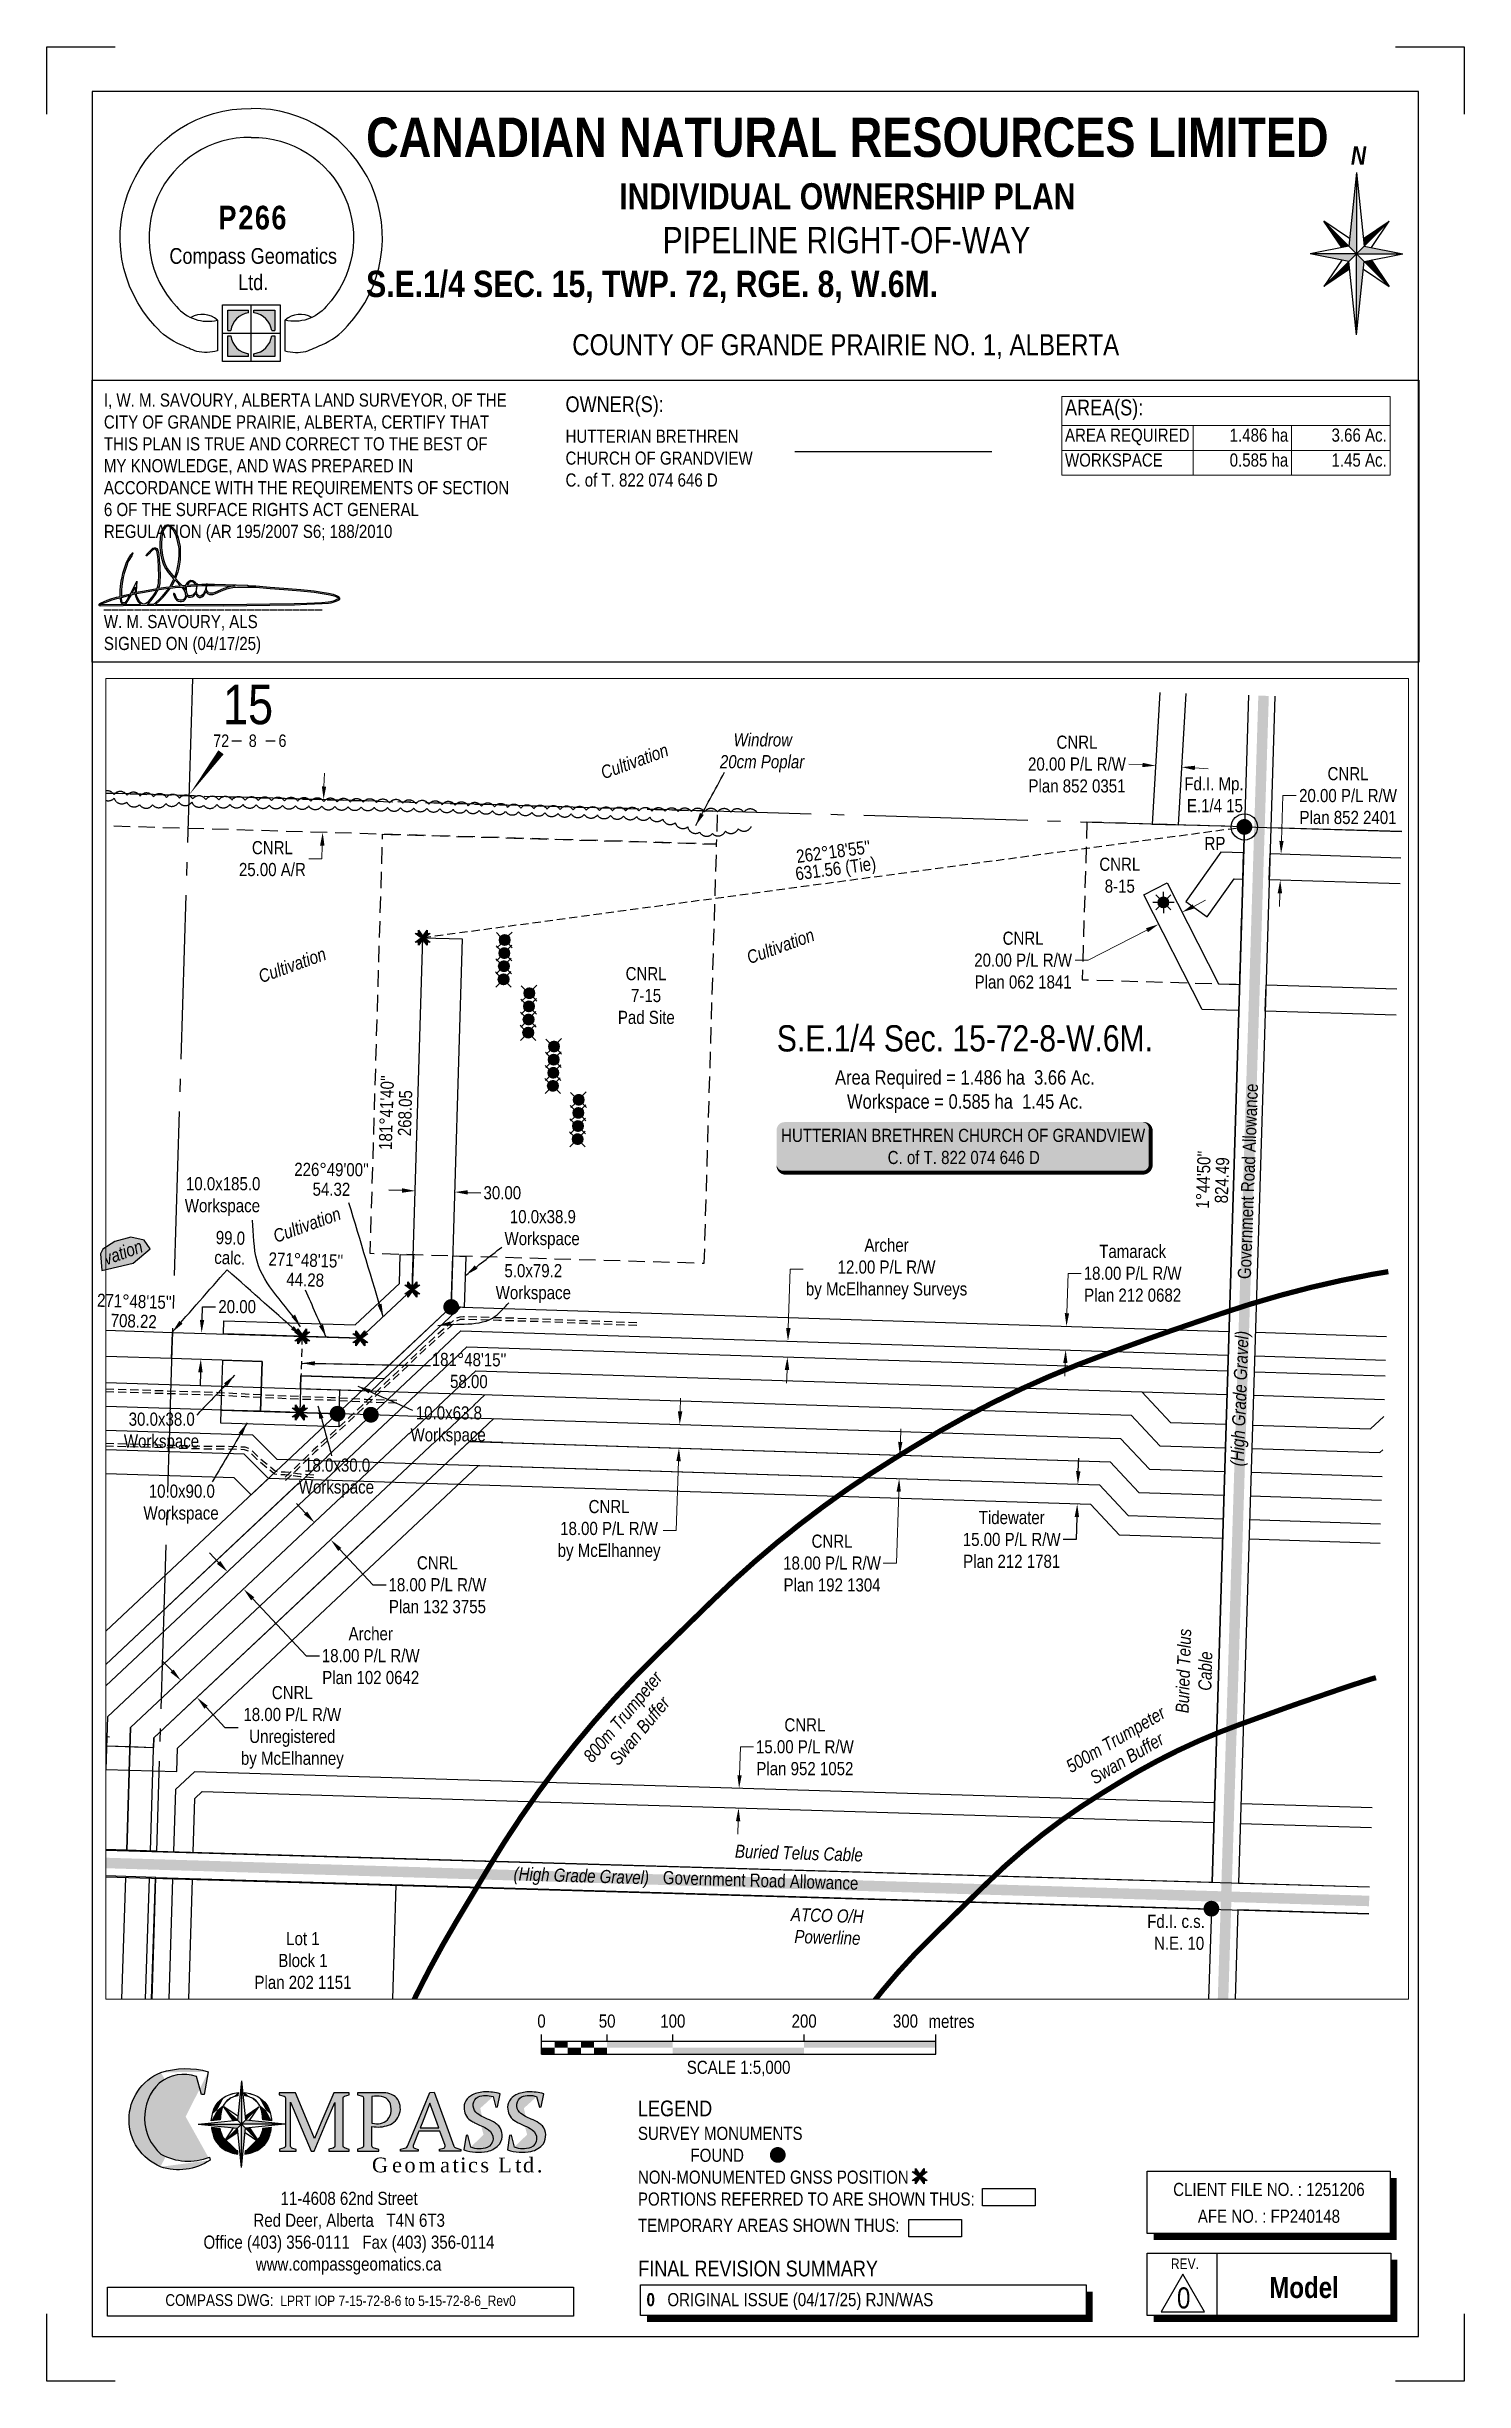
# Paper-space layout 'IOP 1' of a CAD drawing. Extents: x -2321 to -1242, y 0 to 1778.
# The model-space entities are those that its viewports show. They can reach past a viewport. Long polylines and large blocks are cut down to what shows.
import ezdxf
from ezdxf.enums import TextEntityAlignment as Align

# ---------------------------------------------------------------- set-up
doc = ezdxf.new("R2010")
doc.units = 0
doc.header["$LTSCALE"] = 5
doc.header["$PDSIZE"] = 0.5
for name, pattern in [('0', [1, 1, 0]), ('DASHDOT2', [12.7, 6.35, -3.175, 0, -3.175]), ('foc-ACCESSROAD', [3.75, 2.5, -1.25]), ('foc-QUARTERLINE', [33, 25, -3, 2, -3]), ('foc-TIELINE', [1.875, 1.25, -0.625]), ('foc-TRAV', [1.875, 1.25, -0.625]), ('UG_PIPE', [1.875, 1.25, -0.625])]:
    doc.linetypes.add(name, pattern=pattern)
doc.layers.get('Defpoints').update_dxf_attribs({"color": 9})
for name, color, linetype in [('10', 1, 'Continuous'), ('35', 37, 'Continuous'), ('9', 3, 'Continuous'), ('AS-OWNER', 7, 'Continuous'), ('AS-PIPE-UG', 44, 'UG_PIPE'), ('AS-POWER', 104, 'foc-POWER'), ('AS-ROADS', 254, 'Continuous'), ('AS-TELUS', 224, 'foc-TEL'), ('AS-UNDERLAY-H', 141, 'Continuous'), ('AS-WILDLIFE', 131, 'DASHDOT2'), ('C-AR', 13, 'foc-ACCESSROAD'), ('C-RW', 13, 'Continuous'), ('C-SYMBOL', 7, 'Continuous'), ('C-WS', 13, 'foc-ACCESSROAD'), ('C-WS-S', 13, 'Continuous'), ('CG-BORDER', 2, 'Continuous'), ('CG-LOGO', 7, 'Continuous'), ('CG-NORTH', 7, 'Continuous'), ('CG-NOTES', 7, 'Continuous'), ('CG-SIGNATURES', 7, 'Continuous'), ('F-RW', 190, 'Continuous'), ('F-WS-S', 190, 'Continuous'), ('L-2', 7, 'Continuous'), ('L-AREAREQUIRED', 7, 'Continuous'), ('L-BD', 7, 'Continuous'), ('L-MON', 1, 'Continuous'), ('L-QSEC', 8, 'foc-QUARTERLINE'), ('L-ROAD-T', 7, 'Continuous'), ('L-SEC', 7, 'Continuous'), ('L-SECLBL', 7, 'Continuous'), ('L-SECQ', 8, 'foc-QUARTERLINE'), ('L-TIE', 7, 'foc-TIELINE'), ('L-TITLEDB', 4, 'Continuous'), ('L-TITLEDB-T', 4, 'Continuous'), ('P-IOP1', 10, 'Continuous'), ('P-LTO', 14, 'Continuous'), ('P-PROPOSED', 10, 'Continuous'), ('P-TEMP-BLUE', 146, 'Continuous'), ('P-TEMP-BLUE-T', 146, 'Continuous'), ('P-TRAV', 4, 'foc-TRAV'), ('P-TXT', 4, 'Continuous'), ('S-1', 1, 'Continuous'), ('S-2', 2, 'Continuous'), ('T-BUSH', 110, '0'), ('T-BUSH-T', 110, 'Continuous')]:
    doc.layers.add(name, color=color, linetype=linetype)
for name, color, linetype, lineweight in [('C-AR-T', 13, 'Continuous', 9), ('C-RW-T', 13, 'Continuous', 9), ('C-WS-T', 13, 'Continuous', 9), ('F-RW-T', 190, 'Continuous', 9), ('T-TEXT', 48, 'Continuous', 18)]:
    doc.layers.add(name, color=color, linetype=linetype, lineweight=lineweight)
doc.styles.add('0', font='ARIALN.TTF')
doc.styles.add('100L', font='ARIALN.TTF', dxfattribs={"height": 11})
doc.styles.add('175L', font='ARIALN.TTF', dxfattribs={"height": 20})
doc.styles.add('80', font='ARIALN.TTF', dxfattribs={"height": 10})
doc.styles.add('80CG', font='ARIALN.TTF', dxfattribs={"height": 10})
doc.styles.add('80L', font='ARIALN.TTF', dxfattribs={"height": 10})
doc.styles.add('80LS', font='ARIALNI.TTF', dxfattribs={"height": 10})
doc.styles.add('BOLD', font='ARIALNB.TTF')
doc.styles.add('foc-LtypeFont', font='ARIALN.TTF', dxfattribs={"height": 7.35})
doc.styles.add('SIMPLEX', font='ARIALN.TTF')
doc.linetypes.add('foc-POWER', pattern='A,6,-1,["P",foc-LtypeFont,S=0.2,R=0,X=-0.625,Y=-0.75],-1.24,4', length=12.24)
doc.linetypes.add('foc-POWER-NOLINE', pattern='A,0,-4,["P",foc-LtypeFont,S=0.2,R=0,X=-0.625,Y=-0.75],-8.24', length=12.24)
doc.linetypes.add('foc-TEL', pattern='A,2,-1,["T",foc-LtypeFont,S=0.2,R=0,X=-0.425,Y=-0.75],-1.24,8', length=12.24)
doc.linetypes.add('foc-TEL-NOLINE', pattern='A,0,-2,["T",foc-LtypeFont,S=0.2,R=0,X=-0.425,Y=-0.75],-10.24', length=12.24)
doc.dimstyles.new('Compass 5 000', dxfattribs={"dimscale": 5, "dimtxt": 9, "dimasz": 2, "dimexe": 0.2, "dimexo": 0.0625, "dimgap": 0.5, "dimtad": 0, "dimtih": 1, "dimtoh": 1, "dimzin": 0, "dimdsep": 46, "dimtxsty": '80CG', "dimcen": 0.1, "dimse1": 1, "dimse2": 1, "dimclrd": 256, "dimclrt": 256, "dimaunit": 1, "dimadec": 4, "dimazin": 0, "dimtfac": 0.06, "dimtofl": 0, "dimtmove": 0, "dimatfit": 1, "dimfxl": 0.2, "dimtolj": 1, "dimtzin": 0, "dimlwd": -1, "dimarcsym": 0})

psp = doc.layouts.new('IOP 1')

# ---------------------------------------------------------------- texts
at = {"insert": (-2079.485, 1724.048), "char_height": 9, "attachment_point": 1, "style": '80L'}
psp.add_mtext_dynamic_manual_height_columns('\\pi1.5103;{\\fArial Narrow|b1|i0|c0|p34;\\H3.3333x;\\C14;CANADIAN NATURAL RESOURCES LIMITED\\fArial Narrow|b0|i0|c0|p34;\\P\\pi194.28;\\fArial Narrow|b1|i0|c0|p34;\\H0.66666x;\\C256;INDIVIDUAL OWNERSHIP PLAN\\P\\pi227.25;\\fArial Narrow|b0|i0|c0|p34;PIPELINE RIGHT-OF-WAY\\H0.9x;\\P\\pi149.75;\\fArial Narrow|b1|i0|c0|p34;\\H1.1111x;S.E.1/4 SEC. 15, TWP. 72, RGE. 8, W.6M.}\\P\\pi366.3;\\P\\pi158.45;{\\H1.7778x;COUNTY OF GRANDE PRAIRIE NO. 1, ALBERTA}', width=732.59039, gutter_width=45, heights=[0], dxfattribs=at)
at = {"layer": 'CG-NOTES', "attachment_point": 1}
for s, insert, char_height, width, style in [('I, W. M. SAVOURY, ALBERTA LAND SURVEYOR, OF THE\\PCITY OF GRANDE PRAIRIE, ALBERTA, CERTIFY THAT\\PTHIS PLAN IS TRUE AND CORRECT TO THE BEST OF\\PMY KNOWLEDGE, AND WAS PREPARED IN\\PACCORDANCE WITH THE REQUIREMENTS OF SECTION\\P6 OF THE SURFACE RIGHTS ACT GENERAL\\PREGULATION (AR 195/2007 S6; 188/2010', (-2277.68, 1513.883), 9.9999, 317.94241, '80L'), ('{\\H1.2x;\\C14;LEGEND\\H0.83333x;\\C256;\\PSURVEY MONUMENTS\\P^IFOUND\\PNON-MONUMENTED GNSS POSITION\\PPORTIONS REFERRED TO ARE SHOWN THUS:\\P\\H0.2x; \\P\\H5x;TEMPORARY AREAS SHOWN THUS:}', (-1871.006, 213.825), 10, 364.9616, '80'), ('\\pi77.332;11-4608 62nd Street\\P\\pi56.725;Red Deer, Alberta   T4N 6T3\\P\\pi18.673;Office (403) 356-0111   Fax (403) 356-0114\\P\\pi58.505;www.compassgeomatics.ca', (-2220.517, 144.328), 10, 257.8295, '80'), ('\\pi42.255;{\\H1.125x;\\C14;COMPASS DWG:}  LPRT IOP 7-15-72-8-6 to 5-15-72-8-6_Rev0', (-2273.16, 66.345), 8, 350.45068, '80')]:
    psp.add_mtext(s, dxfattribs=dict(at, insert=insert, char_height=char_height, width=width, style=style))
at = {"layer": 'CG-NOTES', "attachment_point": 1, "style": '80L'}
for s, width, insert, char_height in [('{\\C14;OWNER(S):}', 78.32259, (-1926.143, 1511.722), 12), ('HUTTERIAN BRETHREN CHURCH OF GRANDVIEW\\PC. of T. 822 074 646 D', 168.45791, (-1926.143, 1486.345), 10), ('\\P\\P_____________________________\\P{\\H1.1111x;W. M. SAVOURY, ALS\\PSIGNED ON (04/17/25)}', 187.4565, (-2277.68, 1390.19), 9)]:
    psp.add_mtext_dynamic_manual_height_columns(s, width=width, gutter_width=45, heights=[0], dxfattribs=dict(at, insert=insert, char_height=char_height))
at = {"layer": 'L-BD', "style": '80L'}
for s, rotation, p in [("226°49'00''", 359.644391, (-2104.33, 922.859)), ('54.32', 359.644391, (-2104.423, 907.859)), ("271°48'15''", 358.1928, (-2123.906, 853.915)), ('44.28', 358.1928, (-2124.379, 838.922)), ("271°48'15''", 358.1928, (-2254.49, 822.495)), ('708.22', 358.1928, (-2254.963, 807.502))]:
    psp.add_text(s, height=10, rotation=rotation, dxfattribs=at).set_placement(p, align=Align.MIDDLE)
at = {"layer": 'P-TEMP-BLUE-T', "char_height": 10, "attachment_point": 1, "style": '80L'}
for s, insert in [('\\pi0.99816;10.0x185.0\\P\\pi0.12844;Workspace', (-2216.203, 917.053)), ('\\pi4.1598;10.0x38.9\\P\\pi0.12844;Workspace', (-1972.725, 891.985))]:
    psp.add_mtext_dynamic_manual_height_columns(s, width=56.90082, gutter_width=50, heights=[0], dxfattribs=dict(at, insert=insert))
at = {"layer": 'P-TEMP-BLUE-T', "insert": (-1950.69, 835.997), "char_height": 10, "attachment_point": 5, "style": '80CG'}
psp.add_mtext('\\A1;5.0x79.2\\PWorkspace', dxfattribs=at)

msp = doc.modelspace()

# ---------------------------------------------------------------- texts
at = {"layer": 'AS-POWER', "linetype": 'foc-POWER-NOLINE', "insert": (364302.673, 6122307.32), "char_height": 9.99424, "attachment_point": 1, "rotation": 358.319732, "style": '80L'}
msp.add_mtext_dynamic_manual_height_columns('\\pi8.9746;{\\fArial Narrow|b0|i1|c0|p34;ATCO O/H\\P\\pi12.117;Powerline}', width=73.66071, gutter_width=50, heights=[0], dxfattribs=at)
at = {"layer": 'AS-TELUS', "linetype": 'foc-TEL-NOLINE', "char_height": 9.99424, "attachment_point": 1, "style": '80L'}
for s, width, insert, rotation in [('\\pi0.30813;{\\fArial Narrow|b0|i1|c0|p34;Buried Telus \\P\\pi17.89;Cable}', 64.36536, (364604.384, 6122455.202), 88.292867), ('{\\fArial Narrow|b0|i1|c0|p34;Buried Telus Cable}', 125.86297, (364269.026, 6122355.244), 358.292867)]:
    msp.add_mtext_dynamic_manual_height_columns(s, width=width, gutter_width=50, heights=[0], dxfattribs=dict(at, insert=insert, rotation=rotation))
at = {"layer": 'AS-WILDLIFE', "insert": (364152.572, 6122423.43), "char_height": 9.9971, "attachment_point": 1, "rotation": 50.144518, "style": '80L'}
msp.add_mtext_dynamic_manual_height_columns('\\pi-0.15258;{\\fArial Narrow|b0|i1|c0|p34;800m Trumpeter \\P\\pi10.963;Swan Buffer}', width=84.49291, gutter_width=50, heights=[0], dxfattribs=at)
at = {"layer": 'C-SYMBOL', "color": 3, "style": '175L'}
msp.add_text('S.E.1/4 Sec. 15-72-8-W.6M.', height=19.9942, dxfattribs=at).set_placement((364443.949, 6122953.266), align=Align.BOTTOM_CENTER)
at = {"layer": 'C-WS-S', "insert": (364514.642, 6123106.869), "char_height": 10, "attachment_point": 1, "style": '80L'}
msp.add_mtext_dynamic_manual_height_columns('\\pi31.695;CNRL\\P\\pi35.798;8-15', width=93.58702, gutter_width=50, heights=[0], dxfattribs=at)
at = {"layer": 'C-WS-T', "insert": (364177.422, 6123023.545), "char_height": 9.99426, "attachment_point": 1, "style": '80L'}
msp.add_mtext_dynamic_manual_height_columns('\\pi8.1658;CNRL\\P\\pi12.3;7-15 \\P\\pi2.3028;Pad Site ', width=46.51201, gutter_width=50, heights=[0], dxfattribs=at)
at = {"layer": 'L-AREAREQUIRED', "color": 5, "insert": (364443.949, 6122945.004), "char_height": 10.99367, "width": 246.58999, "attachment_point": 2, "style": '100L'}
msp.add_mtext('Area Required = 1.486 ha  3.66 Ac.\\PWorkspace = 0.585 ha  1.45 Ac.', dxfattribs=at)
at = {"layer": 'L-BD', "style": '80L'}
for s, rotation, p in [("262°18'55''", 7.6724, (364343.78, 6123111.502)), ('631.56 (Tie)', 7.6724, (364345.682, 6123097.383)), ("181°41'40''", 88.305, (364003.405, 6122912.72)), ('268.05', 88.305, (364017.644, 6122912.299)), ("1°44'50''", 88.2523, (364625.468, 6122861.602)), ('824.49', 88.2523, (364639.707, 6122861.167)), ('99.0', 358.1928, (363884.658, 6122817.339)), ('calc.', 358.1928, (363884.185, 6122802.351))]:
    msp.add_text(s, height=9.9971, rotation=rotation, dxfattribs=at).set_placement(p, align=Align.MIDDLE)
at = {"layer": 'L-MON', "char_height": 9.99424, "attachment_point": 1, "style": '80L'}
for s, width, insert in [('\\pi4.1667;Fd.I. Mp.\\P\\pi6.1369;E.1/4 15', 47.40917, (364606.861, 6123168.153)), ('\\pi0.8677;Fd.I. c.s.\\P\\pi6.0762;N.E. 10', 42.84216, (364581.923, 6122301.772))]:
    msp.add_mtext_dynamic_manual_height_columns(s, width=width, gutter_width=50, heights=[0], dxfattribs=dict(at, insert=insert))
at = {"layer": 'L-ROAD-T', "style": '80L'}
for height, rotation, p in [(9.9971, 87.860376, (364659.454, 6122860.403)), (9.99424, 358.292867, (364288.384, 6122328.013))]:
    msp.add_text('Government Road Allowance', height=height, rotation=rotation, dxfattribs=at).set_placement(p, align=Align.MIDDLE_CENTER)
at = {"layer": 'L-TITLEDB-T', "insert": (363902.454, 6122288.657), "char_height": 9.99424, "attachment_point": 1, "style": '80L', "bg_fill": 3, "box_fill_scale": 1.2, "bg_fill_color": 256, "bg_fill_transparency": 0}
msp.add_mtext_dynamic_manual_height_columns('\\pi24.671;Lot 1\\P\\pi18.645;Block 1\\P\\pi0.51038;Plan 202 1151', width=71.87353, gutter_width=50, heights=[0], dxfattribs=at)
at = {"layer": 'T-TEXT', "style": '80LS'}
for s, height, rotation, p in [('Cultivation', 9.99424, 20, (364192.31, 6123180.325)), ('Cultivation', 9.99424, 20, (364303.486, 6123039.536)), ('Cultivation', 9.99424, 20, (363931.682, 6123025.071)), ('Cultivation', 9.99424, 20, (363942.891, 6122827.253)), ('Cultivation', 9.99424, 20, (363792.103, 6122802.367)), ('(High Grade Gravel)', 9.9971, 87.860376, (364653.115, 6122694.952)), ('(High Grade Gravel)', 9.99424, 358.292867, (364151.859, 6122331.499))]:
    msp.add_text(s, height=height, rotation=rotation, dxfattribs=at).set_placement(p, align=Align.MIDDLE_CENTER)

# ---------------------------------------------------------------- blocks, each defined once
blk = doc.blocks.new('cg-north')
at = {"linetype": 'Continuous'}
for points in [[(-0.3, 62), (-6.2, 6), (-0.3, 0.1)], [(-25.2, 25), (-11.6, 4.9), (-6.2, 6)], [(24.6, 25), (5, 11.8), (5.6, 6)], [(-0.3, 0.1), (-35.5, 0.1), (-6.2, -5.8)], [(5.6, 6), (-0.3, 0.1), (34.9, 0.1)], [(5.6, -5.8), (-0.3, 0.1), (-0.3, -61.7)], [(-5.6, -11.5), (-6.2, -5.8), (-25.2, -24.8)], [(11, -4.7), (5.6, -5.8), (24.6, -24.8)]]:
    blk.add_hatch(color=14, dxfattribs=at).paths.add_polyline_path(points)
at = {"color": 14, "linetype": 'Continuous'}
for p, q in [((-0.3, 62), (-6.2, 6)), ((-0.3, 62), (-0.3, 0.1)), ((-0.3, 62), (5.6, 6)), ((-0.3, 0.1), (-25.2, 25)), ((-11.6, 4.9), (-25.2, 25)), ((-5.6, 11.8), (-25.2, 25)), ((-0.3, 0.1), (24.6, 25)), ((5, 11.8), (24.6, 25)), ((11, 4.9), (24.6, 25)), ((-6.2, 6), (-35.5, 0.1)), ((-0.3, 0.1), (-35.5, 0.1)), ((-6.2, -5.8), (-35.5, 0.1)), ((-0.3, 0.1), (-25.2, -24.8)), ((-0.3, 0.1), (24.6, -24.8)), ((-0.3, -61.7), (-0.3, 0.1)), ((-0.3, 0.1), (34.9, 0.1)), ((5.6, 6), (34.9, 0.1)), ((5.6, -5.8), (34.9, 0.1)), ((-11.6, -4.7), (-25.2, -24.8)), ((-5.6, -11.5), (-25.2, -24.8)), ((-0.3, -61.7), (-6.2, -5.8)), ((-0.3, -61.7), (5.6, -5.8)), ((5, -11.5), (24.6, -24.8)), ((10.9, -4.5), (11, -4.7)), ((11, -4.7), (24.6, -24.8))]:
    blk.add_line(p, q, dxfattribs=at)
at = {"color": 14, "linetype": 'Continuous', "insert": (-10.2, 82), "char_height": 14, "width": 22.782, "attachment_point": 1, "style": '80CG'}
blk.add_mtext('\\pi5.6372;{\\fArial Narrow|b1|i1|c0|p34;N}', dxfattribs=at)
blk = doc.blocks.new('*U501')
at = {"layer": 'Defpoints'}
for p, q in [((0, 1778), (52.2, 1778)), ((0, 1726.5), (0, 1778)), ((1027.2, 1778), (1079.5, 1778)), ((1079.5, 1778), (1079.5, 1726.5)), ((0, 0), (0, 51.5)), ((1079.5, 51.5), (1079.5, 0)), ((52.2, 0), (0, 0)), ((1079.5, 0), (1027.2, 0))]:
    blk.add_line(p, q, dxfattribs=at)
at = {"layer": 'S-1'}
for p, q in [((0, 1778), (0, 1778)), ((1079.5, 1778), (1079.5, 1778)), ((0, 0), (0, 0)), ((1079.5, 0), (1079.5, 0))]:
    blk.add_line(p, q, dxfattribs=at)
at = {"layer": 'S-2'}
blk.add_lwpolyline([(34.7, 34), (1044.7, 34), (1044.7, 1744), (34.7, 1744)], close=True, dxfattribs=at)
at = {"style": '80', "flags": 1}
blk.add_attdef('PAGENUMBER', (52.2, 51.5), '', height=10, rotation=90, dxfattribs=at)
blk = doc.blocks.new('STAMP')
at = {"linetype": 'Continuous'}
h = blk.add_hatch(color=256, dxfattribs=at)
h.dxf.hatch_style = 1
h.paths.add_polyline_path([(-3.5, -57.3), (-3.5, -55.2), (-19.4, -55.2), (-19.4, -70.8), (-17, -70.8, -0.341095)])
h.paths.add_polyline_path([(14.1, -70.8), (16.5, -70.8), (16.5, -55.2), (0.5, -55.2), (0.5, -57.3, -0.341095)])
h.paths.add_polyline_path([(0.5, -88.4), (0.5, -90.4), (16.5, -90.4), (16.5, -74.8), (14.1, -74.8, -0.341095)])
h.paths.add_polyline_path([(-17, -74.8), (-19.4, -74.8), (-19.4, -90.4), (-3.5, -90.4), (-3.5, -88.4, -0.341095)])
for p, q in [((-1.5, -94.4), (-1.5, -51.2)), ((-19.4, -70.8), (-17, -70.8)), ((-3.5, -57.3), (-3.5, -55.2)), ((0.5, -57.3), (0.5, -55.2)), ((14.1, -70.8), (16.5, -70.8)), ((-23.4, -72.8), (20.5, -72.8)), ((-19.4, -74.8), (-17, -74.8)), ((-3.5, -90.4), (-3.5, -88.4)), ((0.5, -90.4), (0.5, -88.4)), ((14.1, -74.8), (16.5, -74.8))]:
    blk.add_line(p, q, dxfattribs=at)
at = {"linetype": 'Continuous', "flags": 128}
for points in [[(-1.5, 76.4, 0.665153), (-58.4, -52.5, 0.284669), (-27.2, -62.8), (-27.2, -86.2, -0.121434), (-43, -86.6, -0.034119), (-55.1, -81.5, -0.115846), (-74.8, -67.2, -0.661414), (-1.5, 98.4, 0.661414)], [(-1.5, 76.4, -0.665153), (55.5, -52.5, -0.284669), (24.2, -62.8), (24.2, -86.2, 0.121434), (40.1, -86.6, 0.034119), (52.2, -81.5, 0.115846), (71.9, -67.2, 0.661414), (-1.5, 98.4, -0.661414)]]:
    blk.add_lwpolyline(points, format="xyb", dxfattribs=at)
at = {"linetype": 'Continuous'}
blk.add_lwpolyline([(20.5, -94.4), (-23.4, -94.4), (-23.4, -51.2), (20.5, -51.2)], close=True, dxfattribs=at)
for points in [[(-19.4, -70.8), (-19.4, -55.2), (-3.5, -55.2)], [(0.5, -55.2), (16.5, -55.2), (16.5, -70.8)], [(-3.5, -90.4), (-19.4, -90.4), (-19.4, -74.8)], [(16.5, -74.8), (16.5, -90.4), (0.5, -90.4)]]:
    blk.add_lwpolyline(points, dxfattribs=at)
for centre, radius, start, end in [((-38.8, -76.5), 18, 49.7767, 119.1818), ((-1.5, -72.8), 15.7, 97.3315, 172.6685), ((-1.5, -72.8), 15.7, 7.3315, 82.6685), ((35.9, -76.5), 18, 60.8182, 130.2233), ((-1.5, -72.8), 15.7, 187.3315, 262.6685), ((-1.5, -72.8), 15.7, 277.3315, 352.6685)]:
    blk.add_arc(centre, radius, start, end, dxfattribs=at)
at = {"linetype": 'Continuous', "attachment_point": 5, "style": '80CG'}
for s, width, insert, char_height in [('{\\fArial Narrow|b1|i0|c0|p34;\\T1.1;P266}', 51.54, (0, 15.2), 18), ('Compass Geomatics\\PLtd.', 127.184, (0, -24), 12)]:
    blk.add_mtext_dynamic_manual_height_columns(s, width=width, gutter_width=45, heights=[0], dxfattribs=dict(at, insert=insert, char_height=char_height))
blk = doc.blocks.new('*T502')
at = {"layer": 'Defpoints', "color": 8, "linetype": 'ByBlock', "lineweight": 0, "transparency": 16777216}
for p, q in [((0, 0), (250, 0)), ((0, 0), (0, -59.9)), ((250, 0), (250, -59.9)), ((0, -22), (250, -22)), ((100, -22), (100, -59.9)), ((175, -22), (175, -59.9)), ((0, -40.9), (250, -40.9)), ((0, -59.9), (250, -59.9))]:
    blk.add_line(p, q, dxfattribs=at)
at = {"layer": 'CG-NOTES', "color": 154, "transparency": 16777216, "insert": (2.5, -2.3), "char_height": 12, "width": 245, "attachment_point": 1, "style": 'BOLD'}
blk.add_mtext('{\\fArial Narrow|b0|i0|c0|p34;\\C14;AREA(S):}', dxfattribs=at)
at = {"layer": 'CG-NOTES', "transparency": 16777216, "char_height": 10, "style": '0'}
for s, insert, width, attachment_point in [('AREA REQUIRED', (2.5, -24.3), 95, 1), ('1.486 ha', (172.5, -24.3), 70, 3), ('3.66 Ac.', (247.5, -24.3), 70, 3), ('WORKSPACE', (2.5, -43.3), 95, 1), ('0.585 ha', (172.5, -43.3), 70, 3), ('1.45 Ac.', (247.5, -43.3), 70, 3)]:
    blk.add_mtext(s, dxfattribs=dict(at, insert=insert, width=width, attachment_point=attachment_point))
blk = doc.blocks.new('c_logo')
h = blk.add_hatch(color=256)
edge = h.paths.add_edge_path()
edge.add_arc((-141.8, -18.9), 63, 74.1661, 107.5113, ccw=False)
edge.add_line((-124.6, 41.7), (-127.8, 24.4))
edge.add_line((-127.8, 24.4), (-129.9, 24.3))
edge.add_line((-129.9, 24.3), (-133.7, 38))
edge.add_arc((-143.5, 10.5), 29.1, 70.3832, 129.1598)
edge.add_arc((-136.2, 6.6), 36.9, 134.0613, 228.3206)
edge.add_arc((-139.8, 16.8), 43.2, 241.0325, 291.7344)
edge.add_line((-123.8, -23.3), (-123.3, -25.7))
edge.add_arc((-147.3, 10.4), 43.4, 251.5179, 303.5841, ccw=False)
edge.add_arc((-146.1, 5.2), 38.8, 112.1026, 247.4698, ccw=False)
h = blk.add_hatch(color=256)
edge = h.paths.add_edge_path()
edge.add_arc((-89, 1.8), 33.4, 166.6682, 175.6601, ccw=False)
edge.add_arc((-102.3, 5.6), 19.6, 121.6531, 168.6953, ccw=False)
edge.add_arc((-99.6, 0.9), 25, 95.0736, 121.1383, ccw=False)
edge.add_line((-101.8, 25.8), (-102.1, 23.3))
edge.add_arc((-99.9, 6.4), 17.1, 97.444, 127.0912)
edge.add_arc((-98.7, 8.4), 16.4, 134.7148, 171.0442)
edge.add_arc((-73.8, 3.2), 41.8, 169.3159, 177.5034)
edge.add_line((-115.5, 5), (-122.3, 4.3))
at = {"linetype": 'Continuous'}
for points in [[(-99.4, 34.7), (-102.5, 4.9), (-99.4, 1.7)], [(-99.4, 1.7), (-132.4, 1.7), (-102.5, -1.4)], [(-112.7, 15), (-105.6, 4.5), (-102.5, 4.9)], [(-96.3, 4.9), (-99.4, 1.7), (-66.4, 1.7)], [(-96.3, -1.4), (-99.4, 1.7), (-99.4, -31.3)], [(-86.1, 15), (-96.6, 7.9), (-96.3, 4.9)], [(-102.2, -4.5), (-102.5, -1.4), (-112.7, -11.6)], [(-93.2, -1.1), (-96.3, -1.4), (-86.1, -11.6)]]:
    blk.add_hatch(color=14, dxfattribs=at).paths.add_polyline_path(points)
h = blk.add_hatch(color=256)
edge = h.paths.add_edge_path()
edge.add_arc((-99.1, 0.9), 25, 58.8617, 85.0803, ccw=False)
edge.add_arc((-96.4, 5.6), 19.6, 11.3047, 58.3469, ccw=False)
edge.add_arc((-109.7, 1.8), 33.4, 4.3278, 13.3318, ccw=False)
edge.add_line((-76.4, 4.3), (-83.2, 5))
edge.add_arc((-124.9, 3.2), 41.8, 2.487, 10.6841)
edge.add_arc((-100.1, 8.4), 16.4, 8.9558, 45.2852)
edge.add_arc((-98.8, 6.4), 17.1, 52.9088, 82.7833)
edge.add_line((-96.7, 23.3), (-97, 25.8))
h = blk.add_hatch(color=256)
edge = h.paths.add_edge_path()
edge.add_line((-48.6, 2.5), (-58.3, 25.6))
edge.add_line((-58.3, 25.6), (-70.6, 25.6))
edge.add_line((-70.6, 25.6), (-70.6, 24.2))
edge.add_line((-70.6, 24.2), (-66.8, 23))
edge.add_arc((-67.2, 21.6), 1.5, 0, 72.6157, ccw=False)
edge.add_line((-65.7, 21.6), (-65.7, 2.5))
edge.add_line((-65.7, 2.5), (-65.7, -14.9))
edge.add_arc((-67.2, -14.9), 1.5, -73.424, 0, ccw=False)
edge.add_line((-66.8, -16.3), (-70.5, -17.4))
edge.add_line((-70.5, -17.4), (-70.5, -18.9))
edge.add_line((-70.5, -18.9), (-57.6, -18.9))
edge.add_line((-57.6, -18.9), (-57.6, -17.5))
edge.add_line((-57.6, -17.5), (-61.1, -16.4))
edge.add_arc((-60.6, -15), 1.5, 180, 252.4646, ccw=False)
edge.add_line((-62.1, -15), (-62.1, 2.5))
edge.add_line((-62.1, 2.5), (-62.1, 18.4))
edge.add_line((-62.1, 18.4), (-46.4, -18.9))
edge.add_line((-46.4, -18.9), (-44.1, -18.9))
edge.add_line((-44.1, -18.9), (-35, 2.5))
edge.add_line((-35, 2.5), (-28.3, 18.3))
edge.add_line((-28.3, 18.3), (-28.3, 2.5))
edge.add_line((-28.3, 2.5), (-28.3, -15))
edge.add_arc((-29.8, -15), 1.5, -73.424, 0, ccw=False)
edge.add_line((-29.4, -16.4), (-32.7, -17.4))
edge.add_line((-32.7, -17.4), (-32.7, -18.9))
edge.add_line((-32.7, -18.9), (-17.3, -18.9))
edge.add_line((-17.3, -18.9), (-17.3, -17.5))
edge.add_line((-17.3, -17.5), (-21, -16.3))
edge.add_arc((-20.5, -14.9), 1.5, 180, 252.4646, ccw=False)
edge.add_line((-22, -14.9), (-22, 2.5))
edge.add_line((-22, 2.5), (-22, 21.7))
edge.add_arc((-20.5, 21.7), 1.5, 107.3843, 180, ccw=False)
edge.add_line((-21, 23.1), (-17.4, 24.2))
edge.add_line((-17.4, 24.2), (-17.4, 25.6))
edge.add_line((-17.4, 25.6), (-29.1, 25.6))
edge.add_line((-29.1, 25.6), (-38.8, 2.5))
edge.add_line((-38.8, 2.5), (-43.7, -9.1))
edge.add_line((-43.7, -9.1), (-48.6, 2.5))
h = blk.add_hatch(color=256)
h.paths.add_polyline_path([(7.6, 25.6), (-11.1, 25.6), (-11.1, 24.2), (-7.3, 23, -0.326805), (-6.3, 21.6), (-6.3, -14.9, -0.331803), (-7.4, -16.3), (-11.1, -17.4), (-11.1, -18.9), (5.3, -18.9), (5.3, -17.5), (1, -16.2, -0.327162), (0, -14.7), (0, 0, 0.135693), (12.6, 1, 0.518306), (18.8, 21.8, 0.201798)])
h.paths.add_polyline_path([(0, 22.9, -0.05909), (7.3, 22.8, -0.236459), (13.3, 18.7, -0.297964), (11.9, 5.1, -0.269959), (0.5, 2.5, -0.011455), (0, 2.6)], flags=16)
h = blk.add_hatch(color=256)
h.paths.add_polyline_path([(47.4, 26.1), (44.1, 25.8), (34.4, 2.5), (27.1, -15, -0.225541), (25.7, -16.2), (21.8, -17.4), (21.8, -18.9), (34.7, -18.9), (35.3, -18.9), (35.3, -17.5), (32.4, -16.6, -0.43446), (31.4, -14.6), (35.8, -3.6), (51.8, -3.6), (55.7, -14.5, -0.430441), (54.7, -16.5), (51.5, -17.4), (51.5, -18.9), (67.8, -18.9), (67.8, -17.5), (63.9, -16.3, -0.232291), (62.4, -14.9), (56.1, 2.5)])
h.paths.add_polyline_path([(44.1, 17.7), (49.6, 2.5), (50.9, -1.1), (36.8, -1.1), (38.2, 2.5)], flags=16)
h = blk.add_hatch(color=256)
edge = h.paths.add_edge_path()
edge.add_arc((103.3, 50.8), 54.1, 243.1997, 248.1345)
edge.add_arc((69.9, -30.2), 33.5, 55.7647, 66.7239, ccw=False)
edge.add_arc((84.5, -9), 7.7, -65.6478, 57.1428, ccw=False)
edge.add_arc((81.8, 0.7), 17.7, 248.3428, 289.4425, ccw=False)
edge.add_line((75.3, -15.8), (73.1, -6.7))
edge.add_line((73.1, -6.7), (71.7, -6.9))
edge.add_line((71.7, -6.9), (70.1, -17.8))
edge.add_arc((81.2, 14.2), 33.9, 250.8905, 281.4155)
edge.add_arc((84.6, -3.1), 16.2, 281.7683, 321.9948)
edge.add_arc((87.3, -7), 11.8, 328.8789, 398.35)
edge.add_arc((79.7, -17.6), 24.7, 46.7096, 54.4302)
edge.add_arc((79.7, -17.6), 24.7, 54.4302, 70.3091)
edge.add_arc((139.4, 119.6), 125, 243.6166, 245.7228, ccw=False)
edge.add_arc((89.5, 20.6), 14.2, 223.2297, 246.3738, ccw=False)
edge.add_arc((84.7, 16.1), 7.62, 121.2723, 223.353, ccw=False)
edge.add_arc((86.6, 7.5), 16.2, 69.6826, 111.1397, ccw=False)
edge.add_line((92.2, 22.7), (94.3, 14.7))
edge.add_line((94.3, 14.7), (95.6, 14.9))
edge.add_line((95.6, 14.9), (97.6, 24.9))
edge.add_arc((87.2, -14.4), 40.7, 75.2956, 91.6843)
edge.add_arc((86, 5.6), 20.7, 89.7518, 117.221)
edge.add_arc((80.5, 14.4), 10.4, 112.8657, 186.9967)
edge.add_arc((81.9, 14.2), 11.8, 185.0082, 240.0685)
edge.add_arc((103.3, 50.8), 54.1, 239.829, 243.1997)
h = blk.add_hatch(color=256)
edge = h.paths.add_edge_path()
edge.add_arc((136.5, 50.8), 54.1, 243.1997, 248.1345)
edge.add_arc((103.1, -30.2), 33.5, 55.7647, 66.7239, ccw=False)
edge.add_arc((117.7, -9), 7.7, -65.6478, 57.1428, ccw=False)
edge.add_arc((115, 0.7), 17.7, 248.3428, 289.4425, ccw=False)
edge.add_line((108.5, -15.8), (106.3, -6.7))
edge.add_line((106.3, -6.7), (104.8, -6.9))
edge.add_line((104.8, -6.9), (103.3, -17.8))
edge.add_arc((114.4, 14.2), 33.9, 250.8905, 281.4155)
edge.add_arc((117.8, -3.1), 16.2, 281.7683, 321.9948)
edge.add_arc((120.5, -7), 11.8, 328.8789, 398.35)
edge.add_arc((112.8, -17.6), 24.7, 46.7096, 54.4302)
edge.add_arc((112.8, -17.6), 24.7, 54.4302, 70.3091)
edge.add_arc((172.5, 119.6), 125, 243.6166, 245.7228, ccw=False)
edge.add_arc((122.7, 20.6), 14.2, 223.2297, 246.3738, ccw=False)
edge.add_arc((117.9, 16.1), 7.62, 121.2723, 223.353, ccw=False)
edge.add_arc((119.8, 7.5), 16.2, 69.6826, 111.1397, ccw=False)
edge.add_line((125.4, 22.7), (127.5, 14.7))
edge.add_line((127.5, 14.7), (128.8, 14.9))
edge.add_line((128.8, 14.9), (130.8, 24.9))
edge.add_arc((120.4, -14.4), 40.7, 75.2956, 91.6843)
edge.add_arc((119.2, 5.6), 20.7, 89.7518, 117.221)
edge.add_arc((113.7, 14.4), 10.4, 112.8657, 186.9967)
edge.add_arc((115.1, 14.2), 11.8, 185.0082, 240.0685)
edge.add_arc((136.5, 50.8), 54.1, 239.829, 243.1997)
h = blk.add_hatch(color=256)
edge = h.paths.add_edge_path()
edge.add_arc((-89, 3), 33.4, 186.7164, 193.3318)
edge.add_arc((-102.3, -0.8), 19.6, 191.3047, 238.3469)
edge.add_arc((-99.6, 3.9), 25, 238.8617, 264.5936)
edge.add_line((-102, -21), (-102.2, -18.5))
edge.add_arc((-99.9, -1.6), 17.1, 232.9088, 262.0641, ccw=False)
edge.add_arc((-98.7, -3.6), 16.4, 188.9558, 225.2852, ccw=False)
edge.add_arc((-73.8, 1.6), 41.8, 184.3813, 190.6841, ccw=False)
edge.add_line((-115.5, -1.6), (-122.2, -0.9))
h = blk.add_hatch(color=256)
edge = h.paths.add_edge_path()
edge.add_arc((-124.9, 1.6), 41.8, 349.3159, 355.6284, ccw=False)
edge.add_arc((-100.1, -3.6), 16.4, 314.7148, 351.0442, ccw=False)
edge.add_arc((-98.8, -1.6), 17.1, 277.7082, 307.0912, ccw=False)
edge.add_line((-96.5, -18.5), (-96.8, -21))
edge.add_arc((-99.1, 3.9), 25, 275.2524, 301.1383)
edge.add_arc((-96.4, -0.8), 19.6, 301.6531, 348.6953)
edge.add_arc((-109.7, 3), 33.4, 346.6682, 353.2958)
edge.add_line((-76.6, -0.9), (-83.3, -1.6))
at = {"color": 14, "linetype": 'Continuous'}
for p, q in [((-99.4, 34.7), (-102.5, 4.9)), ((-99.4, 34.7), (-99.4, 1.7)), ((-99.4, 34.7), (-96.3, 4.9)), ((-132.4, 1.7), (-102.5, 4.9)), ((-132.4, 1.7), (-102.5, -1.4)), ((-132.4, 1.7), (-99.4, 1.7)), ((-99.4, 1.7), (-112.7, 15)), ((-105.6, 4.5), (-112.7, 15)), ((-102.2, 7.9), (-112.7, 15)), ((-99.4, 1.7), (-112.7, -11.6)), ((-99.4, 1.7), (-86.1, 15)), ((-66.4, 1.7), (-99.4, 1.7)), ((-99.4, 1.7), (-86.1, -11.6)), ((-99.4, -31.3), (-99.4, 1.7)), ((-96.6, 7.9), (-86.1, 15)), ((-66.4, 1.7), (-96.3, 4.9)), ((-66.4, 1.7), (-96.3, -1.4)), ((-93.2, 4.5), (-86.1, 15)), ((-105.6, -1.1), (-112.7, -11.6)), ((-102.2, -4.5), (-112.7, -11.6)), ((-99.4, -31.3), (-102.5, -1.4)), ((-99.4, -31.3), (-96.3, -1.4)), ((-96.6, -4.5), (-86.1, -11.6)), ((-93.2, -1.1), (-86.1, -11.6))]:
    blk.add_line(p, q, dxfattribs=at)
at = {"flags": 128}
for points in [[(-160.8, 41.1, -0.146532), (-124.6, 41.7), (-127.8, 24.4), (-129.9, 24.3), (-133.7, 38, 0.262236), (-161.9, 33.1, 0.436158), (-160.8, -21, 0.22491), (-123.8, -23.3), (-123.3, -25.7, -0.231173), (-161, -30.7, -0.670499)], [(-122.3, 4.3, -0.039254), (-121.5, 9.5, -0.208192), (-112.6, 22.3, -0.114221), (-101.8, 25.8), (-102.1, 23.3, 0.130087), (-110.2, 20, 0.159858), (-114.8, 10.9, 0.03574), (-115.5, 5)], [(-97, 25.8, -0.114902), (-86.2, 22.3, -0.208192), (-77.2, 9.5, -0.039307), (-76.4, 4.3), (-83.2, 5, 0.035782), (-83.9, 10.9, 0.159858), (-88.5, 20, 0.131095), (-96.7, 23.3)], [(-48.6, 2.5), (-58.3, 25.6), (-70.6, 25.6), (-70.6, 24.2), (-66.8, 23, -0.327892), (-65.7, 21.6), (-65.7, 2.5), (-65.7, -14.9, -0.331803), (-66.8, -16.3), (-70.5, -17.4), (-70.5, -18.9), (-57.6, -18.9), (-57.6, -17.5), (-61.1, -16.4, -0.327162), (-62.1, -15), (-62.1, 2.5), (-62.1, 18.4), (-46.4, -18.9), (-44.1, -18.9), (-35, 2.5), (-28.3, 18.3), (-28.3, 2.5), (-28.3, -15, -0.331803), (-29.4, -16.4), (-32.7, -17.4), (-32.7, -18.9), (-17.3, -18.9), (-17.3, -17.5), (-21, -16.3, -0.327162), (-22, -14.9), (-22, 2.5), (-22, 21.7, -0.327892), (-21, 23.1), (-17.4, 24.2), (-17.4, 25.6), (-29.1, 25.6), (-38.8, 2.5), (-43.7, -9.1)], [(78.9, 2.5, 0.021535), (83.1, 0.5, -0.047855), (88.7, -2.5, -0.593701), (87.7, -16, -0.181278), (75.3, -15.8), (73.1, -6.7), (71.7, -6.9), (70.1, -17.8, 0.133984), (87.9, -19, 0.177346), (97.4, -13.1, 0.312763), (96.6, 0.4, 0.0337), (94, 2.5, 0.069396), (88, 5.6, -0.00919), (83.8, 7.6, -0.10133), (79.2, 10.9, -0.477408), (80.8, 22.6, -0.18289), (92.2, 22.7), (94.3, 14.7), (95.6, 14.9), (97.6, 24.9, 0.071631), (86.1, 26.3, 0.120434), (76.5, 24, 0.335231), (70.2, 13.1, 0.244978), (76.1, 4, 0.014709)], [(112.1, 2.5, 0.021535), (116.3, 0.5, -0.047855), (121.9, -2.5, -0.593701), (120.9, -16, -0.181278), (108.5, -15.8), (106.3, -6.7), (104.8, -6.9), (103.3, -17.8, 0.133984), (121.1, -19, 0.177346), (130.6, -13.1, 0.312763), (129.8, 0.4, 0.0337), (127.2, 2.5, 0.069396), (121.2, 5.6, -0.00919), (117, 7.6, -0.10133), (112.4, 10.9, -0.477408), (113.9, 22.6, -0.18289), (125.4, 22.7), (127.5, 14.7), (128.8, 14.9), (130.8, 24.9, 0.071631), (119.2, 26.3, 0.120434), (109.7, 24, 0.335231), (103.4, 13.1, 0.244978), (109.3, 4, 0.014709)], [(-122.2, -0.9, 0.028873), (-121.5, -4.7, 0.208192), (-112.6, -17.5, 0.11275), (-102, -21), (-102.2, -18.5, -0.127905), (-110.2, -15.2, -0.159858), (-114.8, -6.1, -0.027508), (-115.5, -1.6)], [(-83.3, -1.6, -0.02755), (-83.9, -6.1, -0.159858), (-88.5, -15.2, -0.128915), (-96.5, -18.5), (-96.8, -21, 0.113431), (-86.2, -17.5, 0.208192), (-77.2, -4.7, 0.028926), (-76.6, -0.9)]]:
    blk.add_lwpolyline(points, format="xyb", close=True, dxfattribs=at)
for points in [[(-11.1, -18.9), (5.3, -18.9), (5.3, -17.5), (1, -16.2, -0.327162), (0, -14.7), (0, 0, 0.135693), (12.6, 1, 0.518306), (18.8, 21.8, 0.201798), (7.6, 25.6), (-11.1, 25.6), (-11.1, 24.2), (-7.3, 23, -0.326805), (-6.3, 21.6), (-6.3, -14.9, -0.331803), (-7.4, -16.3), (-11.1, -17.4), (-11.1, -18.9), (1.8, -18.9)], [(0.5, 2.5, 0.269959), (11.9, 5.1, 0.297964), (13.3, 18.7, 0.236459), (7.3, 22.8, 0.05909), (0, 22.9), (0, 2.6, 0.011455), (0.5, 2.5, 0.011455)], [(34.7, -18.9), (21.8, -18.9), (21.8, -17.4), (25.7, -16.2, 0.225541), (27.1, -15), (34.4, 2.5), (44.1, 25.8), (47.4, 26.1), (56.1, 2.5), (62.4, -14.9, 0.232291), (63.9, -16.3), (67.8, -17.5), (67.8, -18.9), (51.5, -18.9), (51.5, -17.4), (54.7, -16.5, 0.430441), (55.7, -14.5), (51.8, -3.6), (35.8, -3.6), (31.4, -14.6, 0.43446), (32.4, -16.6), (35.3, -17.5), (35.3, -18.9), (21.8, -18.9)]]:
    blk.add_lwpolyline(points, format="xyb", dxfattribs=at)
blk.add_lwpolyline([(50.9, -1.1), (49.6, 2.5), (44.1, 17.7), (38.2, 2.5), (36.8, -1.1)], close=True, dxfattribs=at)
at = {"insert": (0, -23.7), "char_height": 11.25, "width": 132.416, "attachment_point": 1, "style": '80CG'}
blk.add_mtext('{\\fBook Antiqua|b0|i0|c0|p18;\\T1.25;Geomatics Ltd.}', dxfattribs=at)
blk = doc.blocks.new('*U548')
at = {"color": 0}
for p, q in [((-150, 0), (-150, 15)), ((-150, 10), (150.2, 10)), ((-150, 0), (150.2, 0)), ((-100, 10), (-100, 15)), ((-50, 10), (-50, 15)), ((50, 10), (50, 15)), ((150.2, 0), (150.2, 15))]:
    blk.add_line(p, q, dxfattribs=at)
for points in [[(-150, 5), (-140, 5), (-150, 0), (-140, 0)], [(-140, 10), (-130, 10), (-140, 5), (-130, 5)], [(-130, 5), (-120, 5), (-130, 0), (-120, 0)], [(-120, 10), (-110, 10), (-120, 5), (-110, 5)], [(-110, 5), (-100, 5), (-110, 0), (-100, 0)], [(-100, 10), (-50, 10), (-100, 5), (-50, 5)], [(-50, 5), (50, 5), (-50, 0), (50, 0)], [(50, 10), (150.2, 10), (50, 5), (150.2, 5)]]:
    blk.add_solid(points, dxfattribs=at)
at = {"color": 0, "style": '80'}
blk.add_text('metres', height=10, dxfattribs=at).set_placement((162.2, 20), align=Align.CENTER)
at = {"color": 0, "char_height": 10, "style": '80'}
for s, insert, attachment_point in [('0', (-150, 30.2), 2), ('50', (-100, 30.2), 2), ('100', (-50, 30.2), 2), ('200', (50, 30.2), 2), ('300', (136.7, 30.2), 3), ('SCALE 1:5,000', (0.1, -5), 2)]:
    blk.add_mtext(s, dxfattribs=dict(at, insert=insert, attachment_point=attachment_point))
blk = doc.blocks.new('FileNumbers')
at = {"layer": 'CG-NOTES', "flags": 128}
blk.add_lwpolyline([(0, -47.4), (0, 0), (185.1, 0), (185.1, -47.4)], close=True, dxfattribs=at)
at = {"layer": 'CG-NOTES', "const_width": 5, "flags": 128}
blk.add_lwpolyline([(187.6, -5), (187.6, -49.9), (5, -49.9)], dxfattribs=at)
at = {"layer": 'CG-NOTES', "char_height": 10, "attachment_point": 5, "style": '80'}
for s, width, insert in [('CLIENT FILE NO. : 1251206', 184.776, (92.7, -13.9)), ('AFE NO. : FP240148', 184.866, (92.7, -34.3))]:
    blk.add_mtext_dynamic_manual_height_columns(s, width=width, gutter_width=45, heights=[0], dxfattribs=dict(at, insert=insert))
blk = doc.blocks.new('*U213')
at = {"layer": 'CG-NOTES'}
for p, q in [((-339.4, 0), (0, 0)), ((-339.4, -22.4), (-339.4, 0)), ((0, 0), (0, -22.4)), ((-339.4, -23.2), (-339.4, -22.4)), ((0, -23.2), (-339.4, -23.2)), ((0, -22.4), (0, -23.2))]:
    blk.add_line(p, q, dxfattribs=at)
at = {"layer": 'CG-NOTES', "const_width": 5, "flags": 128}
for points in [[(2.5, -22.5), (2.5, -5)], [(2.5, -22.5), (2.5, -25.7), (-334.4, -25.7)]]:
    blk.add_lwpolyline(points, dxfattribs=at)
at = {"insert": (-341.1, 18.5), "char_height": 12, "attachment_point": 1, "style": '80L'}
blk.add_mtext_dynamic_manual_height_columns('{\\C14;FINAL REVISION SUMMARY}', width=182.551, gutter_width=45, heights=[0], dxfattribs=at)
blk = doc.blocks.new('*U523')
at = {"layer": 'CG-NOTES'}
blk.add_blockref('*U213', (339.4, 23.2), dxfattribs=at)
at = {"layer": 'CG-NOTES', "insert": (4.6, 4), "char_height": 10, "attachment_point": 7, "style": '80'}
blk.add_mtext_dynamic_manual_height_columns('{\\fArial Narrow|b1|i0|c0|p34;\\C14;0}   ORIGINAL ISSUE (04/17/25) RJN/WAS ', width=331.161, gutter_width=45, heights=[0], dxfattribs=at)
blk = doc.blocks.new('blk_rev_page')
blk.add_line((-56.6, 26), (-56.6, -21.3))
at = {"color": 5, "flags": 128}
blk.add_lwpolyline([(-82.4, 10.1), (-98.9, -18.5), (-65.9, -18.5)], close=True, dxfattribs=at)
at = {"layer": 'CG-NOTES', "flags": 128}
blk.add_lwpolyline([(-109.5, -21.3), (-109.5, 26), (75.9, 26), (75.9, -21.3)], close=True, dxfattribs=at)
at = {"layer": 'CG-NOTES', "const_width": 5, "flags": 128}
blk.add_lwpolyline([(78.4, 21), (78.4, -23.8), (-104.5, -23.8)], dxfattribs=at)
at = {"attachment_point": 1}
for s, width, insert, char_height, style in [('\\pi4.196;REV.', 28.288, (-95.7, 22), 8, '80L'), ('\\pi8.1683;{\\C14;0}', 24.893, (-95, 0), 16, '80')]:
    blk.add_mtext_dynamic_manual_height_columns(s, width=width, gutter_width=45, heights=[0], dxfattribs=dict(at, insert=insert, char_height=char_height, style=style))
at = {"layer": 'CG-NOTES', "linetype": 'Continuous', "insert": (9.9, -0.2), "char_height": 16, "attachment_point": 5, "style": '80CG'}
blk.add_mtext('{\\fArial Narrow|b1|i0|c0|p34;\\C14;Model}', dxfattribs=at)
blk = doc.blocks.new('fdia')
at = {"color": 255, "const_width": 1}
blk.add_lwpolyline([(-0.5, 0, 1), (0.5, 0, 1)], format="xyb", close=True, dxfattribs=at)
blk = doc.blocks.new('Fdiaa')
blk.add_blockref('fdia', (0, 0))
blk = doc.blocks.new('fdib')
at = {"color": 1, "const_width": 1.6}
blk.add_lwpolyline([(-0.4, 0, 1), (0.4, 0, 1)], format="xyb", close=True, dxfattribs=at)
at = {"color": 1}
blk.add_circle((0, 0), 0.8, dxfattribs=at)
blk = doc.blocks.new('Fdibb')
blk.add_blockref('fdib', (0, 0))
blk = doc.blocks.new('fdicc')
for name in ['Fdibb', 'Fdiaa']:
    blk.add_blockref(name, (0, 0))
blk = doc.blocks.new('sym_i_fd')
blk.add_blockref('fdicc', (0, 0))
blk = doc.blocks.new('TEMP')
h = blk.add_hatch(color=255)
h.dxf.hatch_style = 1
h.paths.add_polyline_path([(0, 0.25), (-0.67, 1.15), (-0.67, 0.67), (-1.15, 0.67), (-0.25, 0), (-1.15, -0.67), (-0.67, -0.67), (-0.67, -1.15), (0, -0.25), (0.67, -1.15), (0.67, -0.67), (1.15, -0.67), (0.25, 0), (1.15, 0.67), (0.67, 0.67), (0.67, 1.15)])
h.paths.add_polyline_path([(0.57, 0.85), (0.57, 0.57), (0.85, 0.57), (0.08, 0), (0.85, -0.57), (0.57, -0.57), (0.57, -0.85), (0, -0.08), (-0.57, -0.85), (-0.57, -0.57), (-0.85, -0.57), (-0.08, 0), (-0.85, 0.57), (-0.57, 0.57), (-0.57, 0.85), (0, 0.08)], flags=16)
h = blk.add_hatch(color=1)
h.dxf.hatch_style = 1
h.paths.add_polyline_path([(0, 0.08), (-0.57, 0.85), (-0.57, 0.57), (-0.85, 0.57), (-0.08, 0), (-0.85, -0.57), (-0.57, -0.57), (-0.57, -0.85), (0, -0.08), (0.57, -0.85), (0.57, -0.57), (0.85, -0.57), (0.08, 0), (0.85, 0.57), (0.57, 0.57), (0.57, 0.85)])
at = {"color": 1}
for p, q in [((-0.08, 0), (0.08, 0)), ((0, 0.08), (0, -0.08))]:
    blk.add_line(p, q, dxfattribs=at)
at = {"color": 255, "flags": 128}
blk.add_lwpolyline([(-0.25, 0), (-1.15, 0.67), (-0.67, 0.67), (-0.67, 1.15), (0, 0.25), (0.67, 1.15), (0.67, 0.67), (1.15, 0.67), (0.25, 0), (1.15, -0.67), (0.67, -0.67), (0.67, -1.15), (0, -0.25), (-0.67, -1.15), (-0.67, -0.67), (-1.15, -0.67)], close=True, dxfattribs=at)
at = {"color": 1, "flags": 128}
blk.add_lwpolyline([(-0.08, 0), (-0.85, 0.57), (-0.57, 0.57), (-0.57, 0.85), (0, 0.08), (0.57, 0.85), (0.57, 0.57), (0.85, 0.57), (0.08, 0), (0.85, -0.57), (0.57, -0.57), (0.57, -0.85), (0, -0.08), (-0.57, -0.85), (-0.57, -0.57), (-0.85, -0.57)], close=True, dxfattribs=at)
blk = doc.blocks.new('*D576')
at = {"layer": 'C-WS-S', "transparency": 16777216}
for p, q in [((-2124.1, 661.2), (-2130.9, 668.5)), ((-2098.1, 633.5), (-2072.8, 606.6)), ((-2072.8, 606.6), (-2062.8, 606.6))]:
    blk.add_line(p, q, dxfattribs=at)
for points in [[(-2122.9, 662.4), (-2125.3, 660.1), (-2117.3, 653.9)], [(-2096.9, 634.7), (-2099.3, 632.4), (-2104.9, 640.8)]]:
    blk.add_solid(points, dxfattribs=at)
at = {"layer": 'Defpoints', "color": 0, "transparency": 16777216}
for p in [(-2089.7, 679.8), (-2077.4, 666.7), (-2104.9, 640.8)]:
    blk.add_point(p, dxfattribs=at)
at = {"layer": 'C-WS-S', "transparency": 16777216, "insert": (-2023.7, 606.6), "char_height": 10, "attachment_point": 5, "style": '80CG'}
blk.add_mtext('\\A1;CNRL\\P18.00 P/L R/W\\PPlan 132 3755', dxfattribs=at)
blk = doc.blocks.new('*D577')
at = {"layer": 'C-WS-S', "transparency": 16777216}
for p, q in [((-2190.4, 623.7), (-2197.2, 631)), ((-2164.3, 596), (-2123.6, 552.6)), ((-2123.6, 552.6), (-2113.6, 552.6))]:
    blk.add_line(p, q, dxfattribs=at)
for points in [[(-2189.1, 624.8), (-2191.6, 622.5), (-2183.5, 616.4)], [(-2163.1, 597.1), (-2165.6, 594.8), (-2171.2, 603.3)]]:
    blk.add_solid(points, dxfattribs=at)
at = {"layer": 'Defpoints', "color": 0, "transparency": 16777216}
for p in [(-2174.8, 624.6), (-2162.5, 611.5), (-2171.2, 603.3)]:
    blk.add_point(p, dxfattribs=at)
at = {"layer": 'C-WS-S', "transparency": 16777216, "insert": (-2074.5, 552.6), "char_height": 10, "attachment_point": 5, "style": '80CG'}
blk.add_mtext('\\A1;Archer\\P18.00 P/L R/W\\PPlan 102 0642', dxfattribs=at)
blk = doc.blocks.new('*D578')
at = {"layer": 'C-WS-S', "transparency": 16777216}
for p, q in [((-2225.8, 541), (-2232.7, 548.3)), ((-2199.9, 513.4), (-2185.5, 498)), ((-2185.5, 498), (-2175.5, 498))]:
    blk.add_line(p, q, dxfattribs=at)
for points in [[(-2224.6, 542.1), (-2227, 539.9), (-2219, 533.7)], [(-2198.7, 514.5), (-2201.1, 512.2), (-2206.7, 520.7)]]:
    blk.add_solid(points, dxfattribs=at)
at = {"layer": 'Defpoints', "color": 0, "transparency": 16777216}
for p in [(-2223.2, 529.8), (-2210.9, 516.7), (-2206.7, 520.7)]:
    blk.add_point(p, dxfattribs=at)
at = {"layer": 'C-WS-S', "transparency": 16777216, "insert": (-2134.2, 498), "char_height": 10, "attachment_point": 5, "style": '80CG'}
blk.add_mtext('\\A1;CNRL\\P18.00 P/L R/W\\PUnregistered\\Pby McElhanney', dxfattribs=at)
blk = doc.blocks.new('Wayne Savoury')
h = blk.add_hatch(color=166)
h.dxf.hatch_style = 1
h.paths.add_polyline_path([(-68.1, 7.3), (-70.6, 6.7), (-70.6, 7.6), (-70.6, 11.5), (-70.4, 14), (-70.1, 16.4), (-69.6, 19.1), (-69.2, 21), (-68.5, 23.9), (-67.4, 27.8), (-66.4, 30.8), (-65.9, 32.1), (-65, 33.9), (-62.8, 37.5), (-62.4, 38.2), (-62.1, 38.9), (-62, 39.2), (-61.9, 39.4), (-61.9, 39.5), (-61.9, 39.5), (-61.9, 39.5), (-61.9, 39.6), (-61.9, 39.6), (-61.9, 39.6), (-61.9, 39.6), (-62, 39.7), (-62, 39.7), (-62, 39.7), (-62.1, 39.7), (-62.2, 39.6), (-62.3, 39.6), (-62.7, 39.2), (-63.1, 38.7), (-63.6, 38.1), (-65.8, 34.4), (-66.8, 32.5), (-67.4, 31.1), (-68.4, 28.1), (-69.5, 24.2), (-70.2, 21.2), (-70.6, 19.3), (-71.1, 16.6), (-71.4, 14.1), (-71.6, 11.6), (-71.6, 7.6), (-71.6, 6.5), (-74.4, 5.8), (-78, 4.8), (-81.4, 3.7), (-86.2, 1.6), (-87.2, 1), (-87.6, 0.5), (-87.7, -0.1), (-87.7, -0.5), (-87.4, -0.8), (-86.4, -0.9), (-52.4, -0.5), (7.3, -0.9), (42.4, -0.5), (61.1, -0.2), (70.6, 0.2), (82.1, 0.7), (87.1, 1.2), (88.7, 1.4), (91, 2), (92.5, 2.5), (94, 3.2), (94.9, 3.7), (95.3, 4.2), (95.5, 4.7), (95.5, 5.2), (95.2, 5.9), (94.7, 6.4), (93.2, 7.2), (90.5, 8.2), (87, 8.9), (82.3, 9.8), (76.2, 10.6), (65.9, 11.7), (53.1, 12.8), (42.7, 13.6), (31.7, 14.5), (25.6, 14.6), (25.7, 14.7), (25.7, 14.8), (25.7, 14.9), (25.6, 15), (25.4, 15.1), (25.2, 15.1), (0.1, 15.9), (-5.7, 15.8), (-9.4, 15.7), (-13.1, 15.5), (-17.8, 15.3), (-20.4, 15.1), (-20.3, 15.4), (-19.4, 16.7), (-18.6, 17.3), (-17.7, 17.8), (-16.8, 17.7), (-16.1, 17.3), (-15.3, 16.5), (-14.2, 15.6), (-14, 15.5), (-13.9, 15.5), (-13.7, 15.5), (-13.6, 15.6), (-13.5, 15.7), (-13.5, 15.7), (-13.5, 15.7), (-13.5, 16), (-13.5, 16.1), (-13.5, 16.2), (-13.6, 16.3), (-13.9, 16.7), (-14.6, 17.3), (-15.5, 18.1), (-16.2, 18.6), (-16.8, 18.7), (-17.7, 18.8), (-18.4, 18.5), (-19.2, 18.1), (-20.1, 17.3), (-21.1, 15.9), (-21.6, 15), (-24.5, 14.7), (-25, 15.3), (-26.6, 17), (-29.5, 20), (-28.7, 22.3), (-27.8, 24.9), (-27.3, 26.9), (-26.7, 29.5), (-26.2, 32.6), (-26, 34.6), (-25.8, 37.7), (-25.8, 42.7), (-25.9, 44.5), (-26.7, 47.8), (-27.8, 52.1), (-28.4, 53.8), (-29.3, 55.7), (-30.3, 57.3), (-31.5, 58.7), (-32.4, 59.5), (-33.6, 60.4), (-34.7, 61), (-35.5, 61.1), (-36.1, 61), (-37, 60.7), (-37.5, 60.1), (-38.7, 58.4), (-39.8, 56.4), (-40.3, 55), (-40.5, 53.7), (-40.9, 51.6), (-40.9, 51.1), (-41, 50.5), (-41.2, 47.2), (-41.1, 43.7), (-40.9, 41.6), (-40.3, 37.9), (-39.6, 34.3), (-38.5, 31.1), (-37.5, 28.8), (-36.4, 26.9), (-34.9, 24.8), (-30.7, 19.9), (-31.2, 18.8), (-32.8, 15.5), (-33.9, 13.8), (-36.8, 13.4), (-42.1, 12.8), (-42.4, 12.7), (-42, 14.1), (-41.5, 16.4), (-41.3, 18.2), (-41.2, 21.6), (-41.3, 28.9), (-41.8, 34.4), (-42.2, 38.4), (-42.4, 39.9), (-42.9, 41.6), (-43.7, 42.9), (-44.7, 43.5), (-45.8, 43.5), (-46.7, 43.1), (-48.1, 41.9), (-50.3, 39.7), (-50.8, 39.2), (-51.3, 38.6), (-51.6, 38), (-51.7, 37.6), (-51.7, 37.5), (-51.7, 37.5), (-51.7, 37.4), (-51.6, 37.4), (-51.5, 37.4), (-51.5, 37.4), (-51.3, 37.5), (-51.1, 37.6), (-50.7, 38), (-50, 38.7), (-49.6, 39), (-47.4, 41.2), (-45.9, 42.5), (-45, 42.5), (-44.4, 42.2), (-43.8, 41.2), (-43.4, 39.7), (-43.2, 38.3), (-42.8, 34.3), (-42.3, 28.8), (-42.2, 21.6), (-42.3, 18.2), (-42.5, 16.5), (-43, 14.3), (-43.5, 12.5), (-46.3, 12), (-53.2, 10.8), (-59.3, 9.6), (-59.3, 10.4), (-59, 18), (-63.8, 8.5)])
h.paths.add_polyline_path([(-5.9, 14.8), (-6.4, 13.2), (-7, 11.3), (-7.6, 9.7), (-8.2, 8.7), (-8.9, 7.8), (-10, 6.9), (-10.7, 6.6), (-11.6, 6.7), (-12.4, 7.6), (-12.9, 8.3), (-13.2, 9.2), (-13.4, 9.8), (-13.4, 10.5), (-13.5, 11.4), (-13.2, 14.5), (-13.2, 14.5), (-13.5, 12.5), (-13.8, 11), (-14.3, 9.8), (-15.2, 8.7), (-16.1, 7.8), (-17.3, 7.1), (-18.2, 6.9), (-19.1, 6.9), (-20, 7.3), (-20.4, 7.9), (-20.7, 8.7), (-20.9, 9.6), (-21, 11.2), (-21, 12.2), (-21, 13.1), (-20.8, 14), (-17.7, 14.3), (-13.2, 14.5), (-9.4, 14.7)], flags=16)
h.paths.add_polyline_path([(-5.7, 14.8), (0.1, 14.9), (16, 14.4), (14.2, 14.2), (11.4, 13.7), (9.2, 13.1), (7.3, 12.4), (4.6, 11.3), (0.6, 9.5), (-1.2, 9), (-2.3, 8.9), (-3.4, 9), (-4.3, 9.3), (-4.7, 9.7), (-5.2, 10.3), (-5.6, 11.1), (-5.8, 12.5)], flags=16)
h.paths.add_polyline_path([(-6.3, 10.3), (-6.1, 9.8), (-5.4, 9), (-4.8, 8.5), (-3.6, 8), (-2.3, 7.9), (-1, 8), (0.9, 8.6), (5, 10.4), (7.6, 11.5), (9.5, 12.2), (11.6, 12.7), (14.3, 13.2), (17.7, 13.6), (24.5, 13.6), (31.7, 13.5), (42.6, 12.6), (53.1, 11.8), (65.8, 10.7), (76.1, 9.6), (82.2, 8.8), (86.8, 7.9), (90.3, 7.2), (92.8, 6.3), (94.3, 5.5), (94.6, 4.8), (94.3, 4.5), (93.5, 4.1), (92.1, 3.4), (90.7, 2.9), (88.5, 2.4), (86.9, 2.2), (82, 1.7), (70.6, 1.2), (61, 0.8), (42.4, 0.5), (7.3, 0.1), (-44.8, 0.4), (-41.4, 3.3), (-38.9, 5.9), (-36.5, 8.8), (-33.5, 12.4), (-33.3, 12.8), (-29.7, 13.2), (-25, 13.6), (-24.4, 12.9), (-23.2, 11.4), (-22.5, 10.3), (-22.2, 9.4), (-22, 8.4), (-21.9, 7.1), (-22, 5.9), (-22.8, 4.7), (-23.8, 3.8), (-25.6, 3.5), (-27, 3.8), (-27.7, 4.2), (-28.4, 5), (-29, 6), (-30.1, 8.6, 1), (-31, 8.1), (-29.9, 5.5), (-29.2, 4.4), (-28.4, 3.4), (-27.4, 2.8), (-25.9, 2.5), (-24.9, 2.6), (-23.7, 2.8), (-23, 3.3), (-22, 4.1), (-21.3, 5.3), (-21, 6), (-21, 6.9), (-20.9, 6.9), (-20.2, 6.3), (-19.2, 5.9), (-18.1, 5.9), (-16.9, 6.2), (-15.5, 7), (-14.4, 8.1), (-14, 8.6), (-13.7, 7.9), (-13.2, 7), (-12.4, 6.1), (-11.5, 5.7), (-10.5, 5.6), (-9.4, 6.1), (-8.2, 7), (-7.3, 8.1), (-6.7, 9.3)], flags=16)
h.paths.add_polyline_path([(-21.9, 13.9), (-22, 13.2), (-22, 12.2), (-22, 11.3), (-22.4, 12), (-23.6, 13.5), (-23.8, 13.8)], flags=16)
h.paths.add_polyline_path([(-29.8, 14.2), (-32.6, 13.9), (-31.9, 15), (-30.3, 18.4), (-30, 19.1), (-27.3, 16.4), (-25.7, 14.6)], flags=16)
h.paths.add_polyline_path([(-29.6, 22.6), (-30.3, 20.9), (-34.1, 25.5), (-35.6, 27.4), (-36.6, 29.2), (-37.6, 31.5), (-38.7, 34.6), (-39.3, 38), (-39.9, 41.7), (-40.1, 43.7), (-40.2, 47.2), (-40, 50.4), (-39.9, 51), (-39.9, 51.5), (-39.5, 53.5), (-39.3, 54.8), (-38.9, 56), (-37.9, 57.9), (-36.6, 59.7), (-35.7, 60.1), (-35, 60), (-34.1, 59.6), (-33, 58.8), (-32.2, 58), (-31.1, 56.7), (-30.2, 55.2), (-29.3, 53.4), (-28.8, 51.9), (-27.6, 47.5), (-26.9, 44.3), (-26.8, 42.6), (-26.8, 37.8), (-27, 34.7), (-27.2, 32.8), (-27.7, 29.7), (-28.3, 27.2), (-28.8, 25.2)], flags=16)
h.paths.add_polyline_path([(-34.6, 12.7), (-37.3, 9.5), (-39.6, 6.6), (-42, 4.1), (-46.3, 0.4), (-51.1, 0.4), (-50.1, 1.2), (-48.1, 3.3), (-45.9, 6.2), (-44.7, 7.9), (-43.5, 10.1), (-42.8, 11.6), (-41.9, 11.8), (-36.7, 12.4)], flags=16)
h.paths.add_polyline_path([(-44, 11.4), (-44.4, 10.5), (-45.6, 8.4), (-46.7, 6.8), (-48.9, 4), (-50.7, 1.9), (-52, 1), (-52.9, 0.7), (-53.6, 0.6), (-54.6, 0.7), (-55.8, 1.5), (-57, 2.9), (-58, 4.6), (-58.8, 6.4), (-59.3, 8.6), (-53, 9.8), (-46.2, 11.1)], flags=16)
h.paths.add_polyline_path([(-56, 0.4), (-86.7, 0.1), (-85.7, 0.7), (-81, 2.7), (-77.7, 3.8), (-74.2, 4.8), (-71.6, 5.5), (-71.6, 4.8), (-71.4, 2.7), (-70.8, 1.5), (-70, 0.7), (-68.9, 0.5), (-68, 0.5), (-67.1, 1.2), (-65.7, 3), (-63.1, 7.7), (-60.2, 8.5), (-60.2, 8), (-59.7, 6.1), (-58.9, 4.2), (-57.8, 2.3), (-56.4, 0.7)], flags=16)
h.paths.add_polyline_path([(-60.2, 13.4), (-60.3, 10.4), (-60.3, 9.5), (-60.9, 9.3), (-62.5, 8.9)], flags=16)
h.paths.add_polyline_path([(-64.4, 7.3), (-66.5, 3.5), (-68.1, 1.5), (-69.4, 1.5), (-70, 2.1), (-70.4, 3), (-70.6, 4.9), (-70.6, 5.7), (-67.9, 6.4)], flags=16)
h = blk.add_hatch(color=166)
h.dxf.hatch_style = 1
h.paths.add_polyline_path([(-68.1, 7.3), (-70.6, 6.7), (-70.6, 7.6), (-70.6, 11.5), (-70.4, 14), (-70.1, 16.4), (-69.6, 19.1), (-69.2, 21), (-68.5, 23.9), (-67.4, 27.8), (-66.4, 30.8), (-65.9, 32.1), (-65, 33.9), (-62.8, 37.5), (-62.4, 38.2), (-62.1, 38.9), (-62, 39.2), (-61.9, 39.4), (-61.9, 39.5), (-61.9, 39.5), (-61.9, 39.5), (-61.9, 39.6), (-61.9, 39.6), (-61.9, 39.6), (-61.9, 39.6), (-62, 39.7), (-62, 39.7), (-62, 39.7), (-62.1, 39.7), (-62.2, 39.6), (-62.3, 39.6), (-62.7, 39.2), (-63.1, 38.7), (-63.6, 38.1), (-65.8, 34.4), (-66.8, 32.5), (-67.4, 31.1), (-68.4, 28.1), (-69.5, 24.2), (-70.2, 21.2), (-70.6, 19.3), (-71.1, 16.6), (-71.4, 14.1), (-71.6, 11.6), (-71.6, 7.6), (-71.6, 6.5), (-74.4, 5.8), (-78, 4.8), (-81.4, 3.7), (-86.2, 1.6), (-87.2, 1), (-87.6, 0.5), (-87.7, -0.1), (-87.7, -0.5), (-87.4, -0.8), (-86.4, -0.9), (-52.4, -0.5), (7.3, -0.9), (42.4, -0.5), (61.1, -0.2), (70.6, 0.2), (82.1, 0.7), (87.1, 1.2), (88.7, 1.4), (91, 2), (92.5, 2.5), (94, 3.2), (94.9, 3.7), (95.3, 4.2), (95.5, 4.7), (95.5, 5.2), (95.2, 5.9), (94.7, 6.4), (93.2, 7.2), (90.5, 8.2), (87, 8.9), (82.3, 9.8), (76.2, 10.6), (65.9, 11.7), (53.1, 12.8), (42.7, 13.6), (31.7, 14.5), (25.6, 14.6), (25.7, 14.7), (25.7, 14.8), (25.7, 14.9), (25.6, 15), (25.4, 15.1), (25.2, 15.1), (0.1, 15.9), (-5.7, 15.8), (-9.4, 15.7), (-13.1, 15.5), (-17.8, 15.3), (-20.4, 15.1), (-20.3, 15.4), (-19.4, 16.7), (-18.6, 17.3), (-17.7, 17.8), (-16.8, 17.7), (-16.1, 17.3), (-15.3, 16.5), (-14.2, 15.6), (-14, 15.5), (-13.9, 15.5), (-13.7, 15.5), (-13.6, 15.6), (-13.5, 15.7), (-13.5, 15.7), (-13.5, 15.7), (-13.5, 16), (-13.5, 16.1), (-13.5, 16.2), (-13.6, 16.3), (-13.9, 16.7), (-14.6, 17.3), (-15.5, 18.1), (-16.2, 18.6), (-16.8, 18.7), (-17.7, 18.8), (-18.4, 18.5), (-19.2, 18.1), (-20.1, 17.3), (-21.1, 15.9), (-21.6, 15), (-24.5, 14.7), (-25, 15.3), (-26.6, 17), (-29.5, 20), (-28.7, 22.3), (-27.8, 24.9), (-27.3, 26.9), (-26.7, 29.5), (-26.2, 32.6), (-26, 34.6), (-25.8, 37.7), (-25.8, 42.7), (-25.9, 44.5), (-26.7, 47.8), (-27.8, 52.1), (-28.4, 53.8), (-29.3, 55.7), (-30.3, 57.3), (-31.5, 58.7), (-32.4, 59.5), (-33.6, 60.4), (-34.7, 61), (-35.5, 61.1), (-36.1, 61), (-37, 60.7), (-37.5, 60.1), (-38.7, 58.4), (-39.8, 56.4), (-40.3, 55), (-40.5, 53.7), (-40.9, 51.6), (-40.9, 51.1), (-41, 50.5), (-41.2, 47.2), (-41.1, 43.7), (-40.9, 41.6), (-40.3, 37.9), (-39.6, 34.3), (-38.5, 31.1), (-37.5, 28.8), (-36.4, 26.9), (-34.9, 24.8), (-30.7, 19.9), (-31.2, 18.8), (-32.8, 15.5), (-33.9, 13.8), (-36.8, 13.4), (-42.1, 12.8), (-42.4, 12.7), (-42, 14.1), (-41.5, 16.4), (-41.3, 18.2), (-41.2, 21.6), (-41.3, 28.9), (-41.8, 34.4), (-42.2, 38.4), (-42.4, 39.9), (-42.9, 41.6), (-43.7, 42.9), (-44.7, 43.5), (-45.8, 43.5), (-46.7, 43.1), (-48.1, 41.9), (-50.3, 39.7), (-50.8, 39.2), (-51.3, 38.6), (-51.6, 38), (-51.7, 37.6), (-51.7, 37.5), (-51.7, 37.5), (-51.7, 37.4), (-51.6, 37.4), (-51.5, 37.4), (-51.5, 37.4), (-51.3, 37.5), (-51.1, 37.6), (-50.7, 38), (-50, 38.7), (-49.6, 39), (-47.4, 41.2), (-45.9, 42.5), (-45, 42.5), (-44.4, 42.2), (-43.8, 41.2), (-43.4, 39.7), (-43.2, 38.3), (-42.8, 34.3), (-42.3, 28.8), (-42.2, 21.6), (-42.3, 18.2), (-42.5, 16.5), (-43, 14.3), (-43.5, 12.5), (-46.3, 12), (-53.2, 10.8), (-59.3, 9.6), (-59.3, 10.4), (-59, 18), (-63.8, 8.5)])
h.paths.add_polyline_path([(-5.7, 14.8), (0.1, 14.9), (16, 14.4), (14.2, 14.2), (11.4, 13.7), (9.2, 13.1), (7.3, 12.4), (4.6, 11.3), (0.6, 9.5), (-1.2, 9), (-2.3, 8.9), (-3.4, 9), (-4.3, 9.3), (-4.7, 9.7), (-5.2, 10.3), (-5.6, 11.1), (-5.8, 12.5)], flags=16)
h.paths.add_polyline_path([(-5.9, 14.8), (-6.4, 13.2), (-7, 11.3), (-7.6, 9.7), (-8.2, 8.7), (-8.9, 7.8), (-10, 6.9), (-10.7, 6.6), (-11.6, 6.7), (-12.4, 7.6), (-12.9, 8.3), (-13.2, 9.2), (-13.4, 9.8), (-13.4, 10.5), (-13.5, 11.4), (-13.2, 14.5), (-9.4, 14.7)], flags=16)
h.paths.add_polyline_path([(-6.3, 10.3), (-6.1, 9.8), (-5.4, 9), (-4.8, 8.5), (-3.6, 8), (-2.3, 7.9), (-1, 8), (0.9, 8.6), (5, 10.4), (7.6, 11.5), (9.5, 12.2), (11.6, 12.7), (14.3, 13.2), (17.7, 13.6), (24.5, 13.6), (31.7, 13.5), (42.6, 12.6), (53.1, 11.8), (65.8, 10.7), (76.1, 9.6), (82.2, 8.8), (86.8, 7.9), (90.3, 7.2), (92.8, 6.3), (94.3, 5.5), (94.6, 4.8), (94.3, 4.5), (93.5, 4.1), (92.1, 3.4), (90.7, 2.9), (88.5, 2.4), (86.9, 2.2), (82, 1.7), (70.6, 1.2), (61, 0.8), (42.4, 0.5), (7.3, 0.1), (-44.8, 0.4), (-41.4, 3.3), (-38.9, 5.9), (-36.5, 8.8), (-33.5, 12.4), (-33.3, 12.8), (-29.7, 13.2), (-25, 13.6), (-24.4, 12.9), (-23.2, 11.4), (-22.5, 10.3), (-22.2, 9.4), (-22, 8.4), (-21.9, 7.1), (-22, 5.9), (-22.8, 4.7), (-23.8, 3.8), (-25.6, 3.5), (-27, 3.8), (-27.7, 4.2), (-28.4, 5), (-29, 6), (-30.1, 8.6, 1), (-31, 8.1), (-29.9, 5.5), (-29.2, 4.4), (-28.4, 3.4), (-27.4, 2.8), (-25.9, 2.5), (-24.9, 2.6), (-23.7, 2.8), (-23, 3.3), (-22, 4.1), (-21.3, 5.3), (-21, 6), (-21, 6.9), (-20.9, 6.9), (-20.2, 6.3), (-19.2, 5.9), (-18.1, 5.9), (-16.9, 6.2), (-15.5, 7), (-14.4, 8.1), (-14, 8.6), (-13.7, 7.9), (-13.2, 7), (-12.4, 6.1), (-11.5, 5.7), (-10.5, 5.6), (-9.4, 6.1), (-8.2, 7), (-7.3, 8.1), (-6.7, 9.3)], flags=16)
h.paths.add_polyline_path([(-13.2, 14.5), (-13.5, 12.5), (-13.8, 11), (-14.3, 9.8), (-15.2, 8.7), (-16.1, 7.8), (-17.3, 7.1), (-18.2, 6.9), (-19.1, 6.9), (-20, 7.3), (-20.4, 7.9), (-20.7, 8.7), (-20.9, 9.6), (-21, 11.2), (-21, 12.2), (-21, 13.1), (-20.8, 14), (-17.7, 14.3)], flags=16)
h.paths.add_polyline_path([(-21.9, 13.9), (-22, 13.2), (-22, 12.2), (-22, 11.3), (-22.4, 12), (-23.6, 13.5), (-23.8, 13.8)], flags=16)
h.paths.add_polyline_path([(-29.8, 14.2), (-32.6, 13.9), (-31.9, 15), (-30.3, 18.4), (-30, 19.1), (-27.3, 16.4), (-25.7, 14.6)], flags=16)
h.paths.add_polyline_path([(-29.6, 22.6), (-30.3, 20.9), (-34.1, 25.5), (-35.6, 27.4), (-36.6, 29.2), (-37.6, 31.5), (-38.7, 34.6), (-39.3, 38), (-39.9, 41.7), (-40.1, 43.7), (-40.2, 47.2), (-40, 50.4), (-39.9, 51), (-39.9, 51.5), (-39.5, 53.5), (-39.3, 54.8), (-38.9, 56), (-37.9, 57.9), (-36.6, 59.7), (-35.7, 60.1), (-35, 60), (-34.1, 59.6), (-33, 58.8), (-32.2, 58), (-31.1, 56.7), (-30.2, 55.2), (-29.3, 53.4), (-28.8, 51.9), (-27.6, 47.5), (-26.9, 44.3), (-26.8, 42.6), (-26.8, 37.8), (-27, 34.7), (-27.2, 32.8), (-27.7, 29.7), (-28.3, 27.2), (-28.8, 25.2)], flags=16)
h.paths.add_polyline_path([(-34.6, 12.7), (-37.3, 9.5), (-39.6, 6.6), (-42, 4.1), (-46.3, 0.4), (-51.1, 0.4), (-50.1, 1.2), (-48.1, 3.3), (-45.9, 6.2), (-44.7, 7.9), (-43.5, 10.1), (-42.8, 11.6), (-41.9, 11.8), (-36.7, 12.4)], flags=16)
h.paths.add_polyline_path([(-44, 11.4), (-44.4, 10.5), (-45.6, 8.4), (-46.7, 6.8), (-48.9, 4), (-50.7, 1.9), (-52, 1), (-52.9, 0.7), (-53.6, 0.6), (-54.6, 0.7), (-55.8, 1.5), (-57, 2.9), (-58, 4.6), (-58.8, 6.4), (-59.3, 8.6), (-53, 9.8), (-46.2, 11.1)], flags=16)
h.paths.add_polyline_path([(-56, 0.4), (-86.7, 0.1), (-85.7, 0.7), (-81, 2.7), (-77.7, 3.8), (-74.2, 4.8), (-71.6, 5.5), (-71.6, 4.8), (-71.4, 2.7), (-70.8, 1.5), (-70, 0.7), (-68.9, 0.5), (-68, 0.5), (-67.1, 1.2), (-65.7, 3), (-63.1, 7.7), (-60.2, 8.5), (-60.2, 8), (-59.7, 6.1), (-58.9, 4.2), (-57.8, 2.3), (-56.4, 0.7)], flags=16)
h.paths.add_polyline_path([(-60.2, 13.4), (-60.3, 10.4), (-60.3, 9.5), (-60.9, 9.3), (-62.5, 8.9)], flags=16)
h.paths.add_polyline_path([(-64.4, 7.3), (-66.5, 3.5), (-68.1, 1.5), (-69.4, 1.5), (-70, 2.1), (-70.4, 3), (-70.6, 4.9), (-70.6, 5.7), (-67.9, 6.4)], flags=16)
at = {"layer": 'Defpoints', "color": 166, "flags": 128}
for points in [[(-63.8, 8.5), (-59, 18), (-59.3, 10.4), (-59.3, 9.6), (-53.2, 10.8), (-46.3, 12), (-43.5, 12.5), (-43.4, 12.8), (-43, 14.3), (-42.5, 16.5), (-42.3, 18.2), (-42.2, 21.6), (-42.3, 28.8), (-42.8, 34.3), (-43.2, 38.3), (-43.4, 39.7), (-43.8, 41.2), (-44.4, 42.2), (-45, 42.5), (-45.6, 42.5), (-46.2, 42.2), (-47.4, 41.2), (-49.6, 39), (-50, 38.7), (-50.7, 38), (-51.1, 37.6), (-51.3, 37.5), (-51.5, 37.4), (-51.5, 37.4), (-51.6, 37.4), (-51.7, 37.4), (-51.7, 37.5), (-51.7, 37.5), (-51.7, 37.6), (-51.6, 38), (-51.3, 38.6), (-50.8, 39.2), (-50.3, 39.7), (-48.1, 41.9), (-46.7, 43.1), (-45.8, 43.5), (-44.7, 43.5), (-43.7, 42.9), (-42.9, 41.6), (-42.4, 39.9), (-42.2, 38.4), (-41.8, 34.4), (-41.3, 28.9), (-41.2, 21.6), (-41.3, 18.2), (-41.5, 16.4), (-42, 14.1), (-42.4, 12.7), (-42.1, 12.8), (-36.8, 13.4), (-33.9, 13.8), (-32.8, 15.5), (-31.2, 18.8), (-30.7, 19.9), (-34.9, 24.8), (-36.4, 26.9), (-37.5, 28.8), (-38.5, 31.1), (-39.6, 34.3), (-40.3, 37.9), (-40.9, 41.6), (-41.1, 43.7), (-41.2, 47.2), (-41, 50.5), (-40.9, 51.1), (-40.9, 51.6), (-40.5, 53.7), (-40.3, 55), (-39.8, 56.4), (-38.7, 58.4), (-37.5, 60.1), (-37, 60.7), (-36.1, 61), (-35.5, 61.1), (-34.7, 61), (-33.6, 60.4), (-32.4, 59.5), (-31.5, 58.7), (-30.3, 57.3), (-29.3, 55.7), (-28.4, 53.8), (-27.8, 52.1), (-26.7, 47.8), (-25.9, 44.5), (-25.8, 42.7), (-25.8, 37.7), (-26, 34.6), (-26.2, 32.6), (-26.7, 29.5), (-27.3, 26.9), (-27.8, 24.9), (-28.7, 22.3), (-29.5, 20), (-26.6, 17), (-25, 15.3), (-24.5, 14.7), (-21.6, 15), (-21.1, 15.9), (-20.1, 17.3), (-19.2, 18.1), (-18.4, 18.5), (-17.7, 18.8), (-16.8, 18.7), (-16.2, 18.6), (-15.5, 18.1), (-14.6, 17.3), (-13.9, 16.7), (-13.7, 16.4), (-13.6, 16.3), (-13.5, 16.2), (-13.5, 16.1), (-13.5, 16), (-13.5, 15.8), (-13.5, 15.7), (-13.5, 15.7), (-13.5, 15.6), (-13.6, 15.6), (-13.6, 15.6), (-13.7, 15.5), (-13.9, 15.5), (-14, 15.5), (-14.2, 15.6), (-15.3, 16.5), (-16.1, 17.3), (-16.6, 17.6), (-17, 17.7), (-17.5, 17.8), (-18, 17.6), (-18.6, 17.3), (-19.4, 16.7), (-20.3, 15.4), (-20.4, 15.1), (-17.8, 15.3), (-13.1, 15.5), (-13, 16.2), (-13.1, 15.5), (-9.4, 15.7), (-5.8, 15.8), (-5.7, 16.4), (-5.7, 15.8), (0.1, 15.9), (25.2, 15.1), (25.4, 15.1), (25.6, 15), (25.7, 14.9), (25.7, 14.8), (25.7, 14.7), (25.6, 14.6), (31.7, 14.5), (42.7, 13.6), (53.1, 12.8), (65.9, 11.7), (76.2, 10.6), (82.3, 9.8), (87, 8.9), (90.5, 8.2), (93.2, 7.2), (94.7, 6.4), (95.2, 5.9), (95.5, 5.2), (95.5, 4.7), (95.3, 4.2), (94.9, 3.7), (94, 3.2), (92.5, 2.5), (91, 2), (88.7, 1.4), (87.1, 1.2), (82.1, 0.7), (70.6, 0.2), (61.1, -0.2), (42.4, -0.5), (7.3, -0.9), (-52.4, -0.5), (-86.4, -0.9), (-87.4, -0.8), (-87.7, -0.5), (-87.7, -0.1), (-87.6, 0.5), (-87.2, 1), (-86.2, 1.6), (-81.4, 3.7), (-78, 4.8), (-74.4, 5.8), (-71.6, 6.5), (-71.6, 7.6), (-71.6, 11.6), (-71.4, 14.1), (-71.1, 16.6), (-70.6, 19.3), (-70.2, 21.2), (-69.5, 24.2), (-68.4, 28.1), (-67.4, 31.1), (-66.8, 32.5), (-65.8, 34.4), (-63.6, 38.1), (-63.1, 38.7), (-62.7, 39.2), (-62.3, 39.6), (-62.2, 39.6), (-62.1, 39.7), (-62, 39.7), (-62, 39.7), (-62, 39.7), (-61.9, 39.6), (-61.9, 39.6), (-61.9, 39.6), (-61.9, 39.6), (-61.9, 39.5), (-61.9, 39.5), (-61.9, 39.5), (-61.9, 39.4), (-62, 39.2), (-62.1, 38.9), (-62.4, 38.2), (-62.8, 37.5), (-65, 33.9), (-65.9, 32.1), (-66.4, 30.8), (-67.4, 27.8), (-68.5, 23.9), (-69.2, 21), (-69.6, 19.1), (-70.1, 16.4), (-70.4, 14), (-70.6, 11.5), (-70.6, 7.6), (-70.6, 6.7), (-68.1, 7.3)], [(-30.3, 20.9), (-29.6, 22.6), (-28.8, 25.2), (-28.3, 27.2), (-27.7, 29.7), (-27.2, 32.8), (-27, 34.7), (-26.8, 37.8), (-26.8, 42.6), (-26.9, 44.3), (-27.6, 47.5), (-28.8, 51.9), (-29.3, 53.4), (-30.2, 55.2), (-31.1, 56.7), (-32.2, 58), (-33, 58.8), (-34.1, 59.6), (-35, 60), (-35.5, 60.1), (-35.9, 60), (-36.4, 59.8), (-36.8, 59.5), (-37.9, 57.9), (-38.9, 56), (-39.3, 54.8), (-39.5, 53.5), (-39.9, 51.5), (-39.9, 51), (-40, 50.4), (-40.2, 47.2), (-40.1, 43.7), (-39.9, 41.7), (-39.3, 38), (-38.7, 34.6), (-37.6, 31.5), (-36.6, 29.2), (-35.6, 27.4), (-34.1, 25.5)], [(-25.7, 14.6), (-25.8, 14.6), (-27.3, 16.4), (-30, 19.1), (-30.3, 18.4), (-31.9, 15), (-32.6, 13.9), (-29.8, 14.2)], [(-71.6, 5.5), (-71.6, 4.8), (-71.4, 2.7), (-70.8, 1.5), (-70, 0.7), (-68.9, 0.5), (-68, 0.5), (-67.1, 1.2), (-65.7, 3), (-63.1, 7.7), (-60.6, 8.4), (-60.2, 8.5), (-60.2, 8), (-59.7, 6.1), (-58.9, 4.2), (-57.8, 2.3), (-56.4, 0.7), (-56, 0.4), (-86.4, 0.1), (-86.6, 0.1), (-86.5, 0.2), (-85.7, 0.7), (-81, 2.7), (-77.7, 3.8), (-74.2, 4.8)], [(-64.4, 7.3), (-66.5, 3.5), (-67.8, 1.9), (-68.4, 1.5), (-68.8, 1.5), (-69.5, 1.6), (-70, 2.1), (-70.4, 3), (-70.6, 4.9), (-70.6, 5.7), (-67.9, 6.4)], [(-60.3, 9.5), (-60.9, 9.3), (-62.5, 8.9), (-60.2, 13.4), (-60.3, 10.4)], [(-44, 11.4), (-44.4, 10.5), (-45.6, 8.4), (-46.7, 6.8), (-48.9, 4), (-50.7, 1.9), (-52, 1), (-52.9, 0.7), (-53.6, 0.6), (-54.6, 0.7), (-55.8, 1.5), (-57, 2.9), (-58, 4.6), (-58.8, 6.4), (-59.2, 8.1), (-59.2, 8.6), (-53, 9.8), (-46.2, 11.1)], [(-34.6, 12.7), (-37.3, 9.5), (-39.6, 6.6), (-42, 4.1), (-46.3, 0.4), (-51.1, 0.4), (-50.1, 1.2), (-48.1, 3.3), (-45.9, 6.2), (-44.7, 7.9), (-43.5, 10.1), (-42.8, 11.6), (-41.9, 11.8), (-36.7, 12.4)], [(-22, 11.3), (-22.4, 12), (-23.6, 13.5), (-23.8, 13.8), (-21.9, 13.9), (-22, 13.2), (-22, 12.2)], [(-13.2, 14.5), (-13.5, 12.5), (-13.8, 11), (-14.3, 9.8), (-15.2, 8.7), (-16.1, 7.8), (-17.3, 7.1), (-18.2, 6.9), (-19.1, 6.9), (-19.7, 7.2), (-20.1, 7.5), (-20.4, 7.9), (-20.7, 8.7), (-20.9, 9.6), (-21, 11.2), (-21, 12.2), (-21, 13.1), (-20.8, 14), (-17.7, 14.3)], [(-5.9, 14.8), (-6.4, 13.2), (-7, 11.3), (-7.6, 9.7), (-8.2, 8.7), (-8.9, 7.8), (-10, 6.9), (-10.7, 6.6), (-11.3, 6.7), (-11.8, 6.9), (-12.4, 7.6), (-12.9, 8.3), (-13.2, 9.2), (-13.4, 9.8), (-13.4, 10.5), (-13.5, 11.4), (-13.2, 14.5), (-9.4, 14.7)], [(16, 14.4), (14.2, 14.2), (11.4, 13.7), (9.2, 13.1), (7.3, 12.4), (4.6, 11.3), (0.6, 9.5), (-1.2, 9), (-2.3, 8.9), (-3.4, 9), (-4.3, 9.3), (-4.7, 9.7), (-5.2, 10.3), (-5.6, 11.1), (-5.8, 12.5), (-5.7, 14.8), (0.1, 14.9)]]:
    blk.add_lwpolyline(points, close=True, dxfattribs=at)
blk.add_lwpolyline([(-33.3, 12.8), (-29.7, 13.2), (-25, 13.6), (-24.4, 12.9), (-23.2, 11.4), (-22.5, 10.3), (-22.2, 9.4), (-22, 8.4), (-21.9, 7.1), (-22, 6.2), (-22.2, 5.7), (-22.8, 4.7), (-23.5, 4.1), (-24, 3.8), (-25, 3.6), (-25.9, 3.5), (-27, 3.8), (-27.7, 4.2), (-28.4, 5), (-29, 6), (-30.1, 8.5, 1.096714), (-31, 8.1), (-29.9, 5.5), (-29.2, 4.4), (-28.4, 3.4), (-27.4, 2.8), (-25.9, 2.5), (-24.9, 2.6), (-23.7, 2.8), (-23, 3.3), (-22, 4.1), (-21.3, 5.3), (-21, 6), (-21, 6.9), (-20.9, 6.9), (-20.2, 6.3), (-19.2, 5.9), (-18.1, 5.9), (-16.9, 6.2), (-15.5, 7), (-14.4, 8.1), (-14, 8.6), (-13.7, 7.9), (-13.2, 7), (-12.4, 6.1), (-11.5, 5.7), (-10.5, 5.6), (-9.4, 6.1), (-8.2, 7), (-7.3, 8.1), (-6.7, 9.3), (-6.3, 10.3), (-6.1, 9.8), (-5.4, 9), (-4.8, 8.5), (-3.6, 8), (-2.3, 7.9), (-1, 8), (0.9, 8.6), (5, 10.4), (7.6, 11.5), (9.5, 12.2), (11.6, 12.7), (14.3, 13.2), (17.7, 13.6), (24.5, 13.6), (31.7, 13.5), (42.6, 12.6), (53.1, 11.8), (65.8, 10.7), (76.1, 9.6), (82.2, 8.8), (86.8, 7.9), (90.3, 7.2), (92.8, 6.3), (94.1, 5.6), (94.3, 5.3), (94.5, 5), (94.5, 4.8), (94.5, 4.7), (94.3, 4.5), (93.5, 4.1), (92.1, 3.4), (90.7, 2.9), (88.5, 2.4), (86.9, 2.2), (82, 1.7), (70.6, 1.2), (61, 0.8), (42.4, 0.5), (7.3, 0.1), (-44.8, 0.4), (-41.4, 3.3), (-38.9, 5.9), (-36.5, 8.8), (-33.5, 12.4)], format="xyb", close=True, dxfattribs=at)
blk = doc.blocks.new('FDI')
blk.add_blockref('fdicc', (0, 0))
blk = doc.blocks.new('L-SECLBL')
at = {"layer": '9', "color": 7}
for p, q in [((-5.1, -27.8), (-12.3, -27.8)), ((20.7, -27.8), (13.5, -27.8))]:
    blk.add_line(p, q, dxfattribs=at)
at = {"layer": '10', "color": 2, "style": 'SIMPLEX'}
blk.add_attdef('SEC', text='', height=30, dxfattribs=at).set_placement((0, 0), align=Align.MIDDLE)
at = {"layer": '10', "color": 5, "style": '80L'}
blk.add_attdef('TWP', text='', height=9.5, dxfattribs=at).set_placement((-14.4, -27.4), align=Align.MIDDLE_RIGHT)
blk.add_attdef('RGE', text='', height=9.5, dxfattribs=at).set_placement((3.6, -27.4), align=Align.MIDDLE_CENTER)
blk.add_attdef('MER', text='', height=9.5, dxfattribs=at).set_placement((23.2, -27.4), align=Align.MIDDLE_LEFT)
blk = doc.blocks.new('*D384')
at = {"layer": 'Defpoints', "color": 0, "transparency": 16777216}
for p in [(364446.5, 6122632.3), (364446.1, 6122617.3), (364529.5, 6122614.6)]:
    blk.add_point(p, dxfattribs=at)
at = {"layer": 'F-WS-S', "transparency": 16777216}
for p, q in [((364530.3, 6122639.6), (364530.6, 6122649.6)), ((364529.2, 6122604.6), (364528.7, 6122587.6)), ((364528.7, 6122587.6), (364518.7, 6122587.6))]:
    blk.add_line(p, q, dxfattribs=at)
for points in [[(364528.6, 6122639.7), (364532, 6122639.6), (364530, 6122629.6)], [(364527.5, 6122604.7), (364530.9, 6122604.6), (364529.5, 6122614.6)]]:
    blk.add_solid(points, dxfattribs=at)
at = {"layer": 'F-WS-S', "transparency": 16777216, "insert": (364479.6, 6122587.6), "char_height": 10, "attachment_point": 5, "style": '80CG'}
blk.add_mtext('\\A1;Tidewater\\P15.00 P/L R/W\\PPlan 212 1781', dxfattribs=at)
blk = doc.blocks.new('*D385')
at = {"layer": 'Defpoints', "color": 0, "transparency": 16777216}
for p in [(364471.9, 6122751.5), (364521.3, 6122749.9), (364471.3, 6122733.5)]:
    blk.add_point(p, dxfattribs=at)
at = {"layer": 'F-RW-T', "transparency": 16777216}
for p, q in [((364521.6, 6122759.9), (364522.6, 6122790.3)), ((364522.6, 6122790.3), (364532.6, 6122790.3)), ((364520.4, 6122721.9), (364520.1, 6122711.9))]:
    blk.add_line(p, q, dxfattribs=at)
for points in [[(364520, 6122760), (364523.3, 6122759.9), (364521.3, 6122749.9)], [(364518.8, 6122722), (364522.1, 6122721.9), (364520.7, 6122731.9)]]:
    blk.add_solid(points, dxfattribs=at)
at = {"layer": 'F-RW-T', "transparency": 16777216, "insert": (364571.7, 6122790.3), "char_height": 10, "attachment_point": 5, "style": '80CG'}
blk.add_mtext('\\A1;Tamarack\\P18.00 P/L R/W\\PPlan 212 0682', dxfattribs=at)
blk = doc.blocks.new('*D386')
at = {"layer": 'Defpoints', "color": 0, "transparency": 16777216}
for p in [(364309.2, 6122738.6), (364408.5, 6122723.5), (364408.9, 6122735.5)]:
    blk.add_point(p, dxfattribs=at)
at = {"layer": 'F-RW-T', "transparency": 16777216}
for p, q in [((364309.5, 6122748.6), (364310.9, 6122793.6)), ((364310.9, 6122793.6), (364320.9, 6122793.6)), ((364308.5, 6122716.6), (364308.2, 6122706.6))]:
    blk.add_line(p, q, dxfattribs=at)
for points in [[(364307.8, 6122748.7), (364311.2, 6122748.6), (364309.2, 6122738.6)], [(364306.8, 6122716.7), (364310.2, 6122716.6), (364308.8, 6122726.6)]]:
    blk.add_solid(points, dxfattribs=at)
at = {"layer": 'F-RW-T', "transparency": 16777216, "insert": (364384.3, 6122793.6), "char_height": 10, "attachment_point": 5, "style": '80CG', "bg_fill": 3, "box_fill_scale": 1.1, "bg_fill_color": 256, "bg_fill_true_color": 13158600, "bg_fill_transparency": 0}
blk.add_mtext('\\A1;Archer\\P12.00 P/L R/W\\Pby McElhanney Surveys', dxfattribs=at)
blk = doc.blocks.new('*D387')
at = {"layer": 'C-RW-T', "transparency": 16777216}
for p, q in [((364272.3, 6122408.1), (364273, 6122429.7)), ((364273, 6122429.7), (364283, 6122429.7)), ((364271.3, 6122373.1), (364271, 6122363.1))]:
    blk.add_line(p, q, dxfattribs=at)
for points in [[(364270.7, 6122408.1), (364274, 6122408), (364272, 6122398.1)], [(364269.6, 6122373.1), (364272.9, 6122373), (364271.6, 6122383.1)]]:
    blk.add_solid(points, dxfattribs=at)
at = {"layer": 'Defpoints', "color": 0, "transparency": 16777216}
for p in [(364272, 6122398.1), (364338.1, 6122396), (364337.6, 6122381.1)]:
    blk.add_point(p, dxfattribs=at)
at = {"layer": 'C-RW-T', "transparency": 16777216, "insert": (364322.1, 6122429.7), "char_height": 10, "attachment_point": 5, "style": '80CG'}
blk.add_mtext('\\A1;CNRL\\P15.00 P/L R/W\\PPlan 952 1052', dxfattribs=at)
blk = doc.blocks.new('*D388')
at = {"layer": 'C-RW-T', "transparency": 16777216}
for p, q in [((364394.8, 6122661.9), (364395.1, 6122671.9)), ((364393.6, 6122623.9), (364391.8, 6122569.6)), ((364391.8, 6122569.6), (364381.8, 6122569.6))]:
    blk.add_line(p, q, dxfattribs=at)
for points in [[(364393.1, 6122662), (364396.4, 6122661.8), (364394.4, 6122651.9)], [(364391.9, 6122624), (364395.2, 6122623.9), (364393.9, 6122633.9)]]:
    blk.add_solid(points, dxfattribs=at)
at = {"layer": 'Defpoints', "color": 0, "transparency": 16777216}
for p in [(364402.4, 6122651.7), (364393.9, 6122633.9), (364401.9, 6122633.7)]:
    blk.add_point(p, dxfattribs=at)
at = {"layer": 'C-RW-T', "transparency": 16777216, "insert": (364342.8, 6122569.6), "char_height": 10, "attachment_point": 5, "style": '80CG'}
blk.add_mtext('\\A1;CNRL\\P18.00 P/L R/W\\PPlan 192 1304', dxfattribs=at)
blk = doc.blocks.new('*D390')
at = {"layer": 'C-RW-T', "transparency": 16777216}
for p, q in [((364227.1, 6122685.2), (364227.4, 6122695.2)), ((364225.9, 6122647.2), (364224.2, 6122594.5)), ((364224.2, 6122594.5), (364214.2, 6122594.5))]:
    blk.add_line(p, q, dxfattribs=at)
for points in [[(364225.4, 6122685.2), (364228.8, 6122685.1), (364226.8, 6122675.2)], [(364224.2, 6122647.3), (364227.6, 6122647.2), (364226.2, 6122657.2)]]:
    blk.add_solid(points, dxfattribs=at)
at = {"layer": 'Defpoints', "color": 0, "transparency": 16777216}
for p in [(364219.7, 6122675.4), (364219.1, 6122657.4), (364226.2, 6122657.2)]:
    blk.add_point(p, dxfattribs=at)
at = {"layer": 'C-RW-T', "transparency": 16777216, "insert": (364173, 6122594.5), "char_height": 10, "attachment_point": 5, "style": '80CG'}
blk.add_mtext('\\A1;CNRL\\P18.00 P/L R/W\\Pby McElhanney', dxfattribs=at)
blk = doc.blocks.new('*D391')
at = {"layer": 'C-RW-T', "transparency": 16777216}
for p, q in [((364618.2, 6123069.8), (364627.1, 6123074.4)), ((364582.6, 6123051.6), (364537.9, 6123028.8)), ((364537.9, 6123028.8), (364527.9, 6123028.8))]:
    blk.add_line(p, q, dxfattribs=at)
for points in [[(364617.4, 6123071.3), (364618.9, 6123068.3), (364609.3, 6123065.3)], [(364581.8, 6123053.1), (364583.3, 6123050.1), (364591.5, 6123056.2)]]:
    blk.add_solid(points, dxfattribs=at)
at = {"layer": 'Defpoints', "color": 0, "transparency": 16777216}
for p in [(364611.3, 6123061.4), (364591.5, 6123056.2), (364593.5, 6123052.3)]:
    blk.add_point(p, dxfattribs=at)
at = {"layer": 'C-RW-T', "transparency": 16777216, "insert": (364488.3, 6123028.8), "char_height": 10, "attachment_point": 5, "style": '80CG'}
blk.add_mtext('\\A1;CNRL\\P20.00 P/L R/W\\PPlan 062 1841', dxfattribs=at)
blk = doc.blocks.new('*D392')
at = {"layer": 'C-RW-T', "transparency": 16777216}
for p, q in [((364579.2, 6123177.5), (364568.9, 6123178.1)), ((364619.1, 6123175.2), (364629.1, 6123174.6))]:
    blk.add_line(p, q, dxfattribs=at)
for points in [[(364579.3, 6123179.1), (364579.1, 6123175.8), (364589.2, 6123176.9)], [(364619.2, 6123176.9), (364619, 6123173.5), (364609.1, 6123175.8)]]:
    blk.add_solid(points, dxfattribs=at)
at = {"layer": 'Defpoints', "color": 0, "transparency": 16777216}
for p in [(364589.1, 6123174.8), (364589.2, 6123176.9), (364609, 6123173.7)]:
    blk.add_point(p, dxfattribs=at)
at = {"layer": 'C-RW-T', "transparency": 16777216, "insert": (364529.3, 6123178.1), "char_height": 10, "attachment_point": 5, "style": '80CG'}
blk.add_mtext('\\A1;CNRL\\P20.00 P/L R/W\\PPlan 852 0351', dxfattribs=at)
blk = doc.blocks.new('*D393')
at = {"layer": 'C-RW-T', "transparency": 16777216}
for p, q in [((364685.1, 6123119.7), (364686.1, 6123154.1)), ((364686.1, 6123154.1), (364696.1, 6123154.1)), ((364683.8, 6123079.7), (364683.5, 6123069.7))]:
    blk.add_line(p, q, dxfattribs=at)
for points in [[(364683.4, 6123119.7), (364686.7, 6123119.6), (364684.7, 6123109.7)], [(364682.1, 6123079.8), (364685.5, 6123079.7), (364684.1, 6123089.7)]]:
    blk.add_solid(points, dxfattribs=at)
at = {"layer": 'Defpoints', "color": 0, "transparency": 16777216}
for p in [(364706, 6123109), (364684.1, 6123089.7), (364705.4, 6123089)]:
    blk.add_point(p, dxfattribs=at)
at = {"layer": 'C-RW-T', "transparency": 16777216, "insert": (364735.7, 6123154.1), "char_height": 10, "attachment_point": 5, "style": '80CG'}
blk.add_mtext('\\A1;CNRL\\P20.00 P/L R/W\\PPlan 852 2401', dxfattribs=at)
blk = doc.blocks.new('*U371')
h = blk.add_hatch(color=59)
edge = h.paths.add_edge_path()
edge.add_line((-136.5, -20), (136.5, -20))
edge.add_arc((136.5, -14), 6, 270, 360)
edge.add_line((142.5, -14), (142.5, 12.5))
edge.add_arc((136.5, 12.5), 6, 0, 90)
edge.add_line((136.5, 18.5), (-136.5, 18.5))
edge.add_arc((-136.5, 12.5), 6, 90, 180)
edge.add_line((-142.5, 12.5), (-142.5, -14))
edge.add_arc((-136.5, -14), 6, 180, 270)
at = {"color": 1, "flags": 128}
blk.add_lwpolyline([(-136.5, -20, 3, 3, 0), (136.5, -20, 3, 3, 0.414214), (142.5, -14, 3, 3, 0), (142.5, 12.5, 3, 0, 0.414214), (136.5, 18.5, 0, 0, 0), (-136.5, 18.5, 0, 0, 0.414214), (-142.5, 12.5, 0, 0, 0), (-142.5, -14, 0, 3, 0.414214)], format="xyseb", close=True, dxfattribs=at)
blk.add_lwpolyline([(-47.7, -11.7, 0, 7.5, 0), (0, 0, 0, 0, 0)], format="xyseb", dxfattribs=at)
at = {"color": 1, "style": '80'}
blk.add_attdef('ENTER_TEXT_001', (-36, -5), '', height=10, dxfattribs=at)
blk = doc.blocks.new('*D413')
at = {"layer": 'C-AR-T', "transparency": 16777216}
for p, q in [((363955.9, 6123161.1), (363956.2, 6123171.1)), ((363954.6, 6123116.1), (363954.3, 6123106.1)), ((363954.3, 6123106.1), (363944.3, 6123106.1))]:
    blk.add_line(p, q, dxfattribs=at)
for points in [[(363954.3, 6123161.1), (363957.6, 6123161), (363955.6, 6123151.1)], [(363952.9, 6123116.1), (363956.3, 6123116), (363954.9, 6123126.1)]]:
    blk.add_solid(points, dxfattribs=at)
at = {"layer": 'Defpoints', "color": 0, "transparency": 16777216}
for p in [(363973, 6123150.6), (363954.9, 6123126.1), (363972.3, 6123125.6)]:
    blk.add_point(p, dxfattribs=at)
at = {"layer": 'C-AR-T', "transparency": 16777216, "insert": (363916.6, 6123106.1), "char_height": 10, "attachment_point": 5, "style": '80CG', "bg_fill": 3, "box_fill_scale": 1.1, "bg_fill_color": 256, "bg_fill_true_color": 13158600, "bg_fill_transparency": 0}
blk.add_mtext('\\A1;CNRL\\P25.00 A/R', dxfattribs=at)
blk = doc.blocks.new('*D423')
at = {"layer": 'Defpoints', "color": 0, "transparency": 16777216}
for p in [(363760.5, 6122438.4), (363760.6, 6122441.5), (363772.6, 6122441.1)]:
    blk.add_point(p, dxfattribs=at)
at = {"layer": 'F-WS-S', "transparency": 16777216}
for p, q in [((363750.5, 6122438.7), (363673.6, 6122441.1)), ((363782.5, 6122437.7), (363792.5, 6122437.4))]:
    blk.add_line(p, q, dxfattribs=at)
for points in [[(363750.5, 6122440.3), (363750.4, 6122437), (363760.5, 6122438.4)], [(363782.5, 6122439.4), (363782.4, 6122436), (363772.5, 6122438)]]:
    blk.add_solid(points, dxfattribs=at)
at = {"layer": 'F-WS-S', "transparency": 16777216, "insert": (363610.2, 6122441.1), "char_height": 10, "attachment_point": 5, "style": '80CG', "bg_fill": 3, "box_fill_scale": 1.1, "bg_fill_color": 256, "bg_fill_true_color": 13158600, "bg_fill_transparency": 0}
blk.add_mtext('\\A1;Archer\\P12.00 P/L R/W\\Pby McElhanney Surveys', dxfattribs=at)
blk = doc.blocks.new('GAS')
h = blk.add_hatch(color=255)
h.dxf.hatch_style = 1
edge = h.paths.add_edge_path()
edge.add_arc((0, 0), 0.9, 0, 360)
for p, q in [((-0.81, 0), (-1.62, 0)), ((-0.57, 0.57), (-1.14, 1.14)), ((0, 0.81), (0, 1.62)), ((0.57, 0.57), (1.14, 1.14)), ((1.62, 0), (0.81, 0)), ((-0.57, -0.57), (-1.14, -1.14)), ((0, -0.81), (0, -1.62)), ((1.14, -1.14), (0.57, -0.57))]:
    blk.add_line(p, q)
blk.add_circle((0, 0), 0.8)
blk = doc.blocks.new('*U434')
at = {"layer": '35', "color": 3}
blk.add_circle((0, 0), 10, dxfattribs=at)
at = {"layer": '35', "color": 3, "style": '80'}
blk.add_attdef('RP_001', (-30.4, -17.6), '', height=10, dxfattribs=at)
blk = doc.blocks.new('WC2')
at = {"layer": 'L-MON'}
h = blk.add_hatch(color=255, dxfattribs=at)
h.dxf.hatch_style = 1
edge = h.paths.add_edge_path()
edge.add_arc((0, 0), 0.9, 0, 360)
at = {"layer": 'L-MON', "color": 14, "flags": 128}
for points in [[(-0.62, 0.5), (-1.23, 1.12)], [(0.52, 0.61), (1.13, 1.21)], [(-1.18, -1.18), (-0.56, -0.57)], [(1.16, -1.18), (0.56, -0.57)]]:
    blk.add_lwpolyline(points, dxfattribs=at)
at = {"layer": 'L-MON', "color": 14}
for radius in [0.8, 0.373]:
    blk.add_circle((0, 0), radius, dxfattribs=at)
blk = doc.blocks.new('*D443')
at = {"layer": 'Defpoints', "color": 0, "transparency": 16777216}
for p in [(363862.7, 6122744.9), (363882.9, 6122744.2), (363882.3, 6122724.3)]:
    blk.add_point(p, dxfattribs=at)
at = {"layer": 'P-TXT', "transparency": 16777216}
for p, q in [((363863.1, 6122754.9), (363863.4, 6122764.9)), ((363863.4, 6122764.9), (363873.4, 6122764.9)), ((363861.8, 6122714.9), (363861.5, 6122704.9))]:
    blk.add_line(p, q, dxfattribs=at)
for points in [[(363861.4, 6122754.9), (363864.7, 6122754.8), (363862.7, 6122744.9)], [(363860.1, 6122715), (363863.5, 6122714.8), (363862.1, 6122724.9)]]:
    blk.add_solid(points, dxfattribs=at)
at = {"layer": 'P-TXT', "transparency": 16777216, "insert": (363889.8, 6122764.9), "char_height": 10, "attachment_point": 5, "style": '80CG'}
blk.add_mtext('\\A1;20.00', dxfattribs=at)
blk = doc.blocks.new('*D444')
at = {"layer": 'Defpoints', "color": 0, "transparency": 16777216}
for p in [(364025.4, 6122851.9), (364055.3, 6122851), (364055.4, 6122852.2)]:
    blk.add_point(p, dxfattribs=at)
at = {"layer": 'P-TXT', "transparency": 16777216}
for p, q in [((364015.4, 6122853.4), (364005.4, 6122853.7)), ((364065.4, 6122851.9), (364075.4, 6122851.6))]:
    blk.add_line(p, q, dxfattribs=at)
for points in [[(364015.4, 6122855.1), (364015.3, 6122851.7), (364025.4, 6122853.1)], [(364065.4, 6122853.6), (364065.3, 6122850.3), (364055.4, 6122852.2)]]:
    blk.add_solid(points, dxfattribs=at)
at = {"layer": 'P-TXT', "transparency": 16777216, "insert": (364091.7, 6122851.6), "char_height": 10, "attachment_point": 5, "style": '80CG'}
blk.add_mtext('\\A1;30.00', dxfattribs=at)

# ---------------------------------------------------------------- dimensions: what is measured, and where the dimension line sits
at = {"layer": 'C-RW-T'}
for base, p1, p2, angle, text, picture, middle in [((364589.191, 6123176.913), (364609.014, 6123173.669), (364589.071, 6123174.802), 176.750041, 'CNRL\\P20.00 P/L R/W\\PPlan 852 0351', '*D392', (364529.312, 6123178.068)), ((364684.104, 6123089.711), (364706.033, 6123109.028), (364705.401, 6123089.038), 268.19091, 'CNRL\\P20.00 P/L R/W\\PPlan 852 2401', '*D393', (364735.678, 6123154.107)), ((364591.462, 6123056.171), (364611.278, 6123061.351), (364593.462, 6123052.254), 207.048624, 'CNRL\\P20.00 P/L R/W\\PPlan 062 1841', '*D391', (364488.32, 6123028.801)), ((364226.21, 6122657.208), (364219.663, 6122675.418), (364219.096, 6122657.432), 268.194164, 'CNRL\\P18.00 P/L R/W\\Pby McElhanney', '*D390', (364172.984, 6122594.473)), ((364393.869, 6122633.918), (364402.429, 6122651.652), (364401.862, 6122633.666), 268.194164, 'CNRL\\P18.00 P/L R/W\\PPlan 192 1304', '*D388', (364342.756, 6122569.639)), ((364272.035, 6122398.063), (364337.619, 6122381.053), (364338.079, 6122396.037), 88.24321, 'CNRL\\P15.00 P/L R/W\\PPlan 952 1052', '*D387', (364322.092, 6122429.71))]:
    dim = msp.add_linear_dim(base=base, p1=p1, p2=p2, angle=angle, text=text, dimstyle='Compass 5 000', dxfattribs=at)
    dim.commit()
    dim.dimension.update_dxf_attribs({"geometry": picture, "text_midpoint": middle, "dimtype": 161})
at = {"layer": 'F-RW-T'}
dim = msp.add_linear_dim(base=(364521.316, 6122749.924), p1=(364471.296, 6122733.498), p2=(364471.863, 6122751.484), angle=88.194164, text='Tamarack\\P18.00 P/L R/W\\PPlan 212 0682', dimstyle='Compass 5 000', dxfattribs=at)
dim.commit()
dim.dimension.update_dxf_attribs({"geometry": '*D385', "text_midpoint": (364571.676, 6122790.327), "dimtype": 161})
at = {"layer": 'F-WS-S', "color": 3}
dim = msp.add_linear_dim(base=(364529.502, 6122614.638), p1=(364446.527, 6122632.258), p2=(364446.054, 6122617.269), angle=268.194164, text='Tidewater\\P15.00 P/L R/W\\PPlan 212 1781', dimstyle='Compass 5 000', dxfattribs=at)
dim.commit()
dim.dimension.update_dxf_attribs({"geometry": '*D384', "text_midpoint": (364479.564, 6122587.629), "dimtype": 161})
at = {"layer": 'P-TXT', "color": 3}
dim = msp.add_aligned_dim(p1=(364025.357, 6122851.866), p2=(364055.335, 6122850.979), distance=1.241, text='30.00', dimstyle='Compass 5 000', dxfattribs=at)
dim.commit()
dim.dimension.update_dxf_attribs({"geometry": '*D444', "text_midpoint": (364091.686, 6122851.628)})
dim = msp.add_linear_dim(base=(363862.736, 6122744.881), p1=(363882.296, 6122724.261), p2=(363882.925, 6122744.245), angle=88.1958, text='20.00', dimstyle='Compass 5 000', dxfattribs=at)
dim.commit()
dim.dimension.update_dxf_attribs({"geometry": '*D443', "text_midpoint": (363889.758, 6122764.871), "dimtype": 161})

# ---------------------------------------------------------------- dimensions: what is measured, and where the dimension line sits
at = {"layer": 'C-WS-S', "color": 3}
for base, p1, p2, angle, text, picture, middle in [((-2171.19, 603.278), (-2174.781, 624.598), (-2162.459, 611.478), 313.202676, 'Archer\\P18.00 P/L R/W\\PPlan 102 0642', '*D577', (-2074.528, 552.619)), ((-2206.748, 520.665), (-2223.173, 529.771), (-2210.938, 516.733), 313.178991, 'CNRL\\P18.00 P/L R/W\\PUnregistered\\Pby McElhanney', '*D578', (-2134.221, 497.989))]:
    dim = psp.add_linear_dim(base=base, p1=p1, p2=p2, angle=angle, text=text, dimstyle='Compass 5 000', dxfattribs=at)
    dim.commit()
    dim.dimension.update_dxf_attribs({"geometry": picture, "text_midpoint": middle, "dimtype": 161})

# ---------------------------------------------------------------- linework, layer by layer
at = {"layer": 'AS-PIPE-UG', "flags": 128}
for points in [[(363093.314, 6122781.712), (363093.959, 6122768.91), (363094.116, 6122757.16), (363094.566, 6122737.791), (363095.186, 6122724.199), (363095.356, 6122723.079), (363095.829, 6122721.873), (363096.884, 6122720.898), (363098.985, 6122720.555), (363102.377, 6122720.44), (363115.948, 6122719.865), (363152.274, 6122718.857), (363203.02, 6122717.243), (363268.093, 6122714.882), (363362.897, 6122712.739), (363431.005, 6122711.489), (363645.381, 6122703.149), (363696.596, 6122703.252), (363875.987, 6122697.634), (363900.801, 6122696.231), (363937.662, 6122694.643), (363961.133, 6122693.85), (363987.524, 6122692.444), (364014.447, 6122691.718)], [(364194.117, 6122752.613), (364155.087, 6122754.034), (364119.984, 6122755.476), (364089.192, 6122756.388), (364062.031, 6122757.251), (364059.246, 6122757.043), (364056.291, 6122755.932), (364046.59, 6122747.479), (364031.058, 6122733.537), (363971.914, 6122677.384), (363947.926, 6122655.788), (363924.188, 6122632.896)], [(363948.092, 6122636.529), (363937.94, 6122637.286), (363926.323, 6122638.95), (363920.807, 6122638.946), (363918.946, 6122639.414), (363906.441, 6122649.803), (363900.009, 6122656.491), (363895.795, 6122657.929), (363881.73, 6122658.371), (363862.451, 6122658.517), (363674.286, 6122664.201), (363593.423, 6122667.161), (363548.898, 6122667.828), (363516.335, 6122669.004), (363492.155, 6122668.923), (363433.514, 6122671.13), (363394.731, 6122672.078), (363355.796, 6122673.459), (363316.49, 6122674.953), (363283.611, 6122676.659), (363246.669, 6122677.052), (363213.714, 6122678.077), (363119.117, 6122681.09), (363067.568, 6122682.249)]]:
    msp.add_lwpolyline(points, dxfattribs=at)
for points in [[(363095.311, 6122781.812), (363095.955, 6122769.01, -0.00924201), (363095.958, 6122768.936), (363096.115, 6122757.197), (363096.565, 6122737.859), (363097.179, 6122724.395), (363097.299, 6122723.6), (363097.523, 6122723.03), (363097.8, 6122722.775), (363099.181, 6122722.548), (363102.445, 6122722.438, -0.00211291), (363102.462, 6122722.437), (363116.018, 6122721.863), (363152.329, 6122720.856, -0.00101285), (363152.337, 6122720.855), (363203.084, 6122719.242, -0.00112146), (363203.093, 6122719.242), (363268.152, 6122716.881), (363362.938, 6122714.738), (363431.042, 6122713.488, -0.00513405), (363431.083, 6122713.487), (363645.418, 6122705.148), (363696.592, 6122705.251, -0.00832968), (363696.659, 6122705.25), (363876.05, 6122699.632, -0.00629351), (363876.1, 6122699.63), (363900.9, 6122698.228), (363937.739, 6122696.641), (363961.201, 6122695.848, -0.00486301), (363961.239, 6122695.847), (363987.604, 6122694.442), (364014.501, 6122693.717)], [(364194.044, 6122750.615), (364155.014, 6122752.036, -0.00116605), (364155.005, 6122752.036), (364119.913, 6122753.478), (364089.133, 6122754.389, -0.00053835), (364089.129, 6122754.39), (364062.074, 6122755.249), (364059.681, 6122755.071), (364057.332, 6122754.187), (364047.915, 6122745.981), (364032.414, 6122732.068), (363973.291, 6122675.934, -0.00662274), (363973.252, 6122675.898), (363949.289, 6122654.325), (363925.576, 6122631.457)], [(363947.943, 6122634.535), (363937.791, 6122635.292, -0.01696207), (363937.656, 6122635.307), (363926.181, 6122636.95), (363920.808, 6122636.947, -0.06185223), (363920.319, 6122637.007), (363918.458, 6122637.475, -0.11218336), (363917.668, 6122637.876), (363905.163, 6122648.265, -0.02792572), (363905, 6122648.417), (363898.904, 6122654.755), (363895.433, 6122655.94), (363881.691, 6122656.372), (363862.436, 6122656.518, -0.00565643), (363862.391, 6122656.518), (363674.226, 6122662.202, -0.00159761), (363674.213, 6122662.203), (363593.371, 6122665.162), (363548.868, 6122665.829, -0.00528678), (363548.825, 6122665.83), (363516.302, 6122667.005), (363492.162, 6122666.924, -0.01023937), (363492.08, 6122666.925), (363433.452, 6122669.131), (363394.682, 6122670.08, -0.00274672), (363394.66, 6122670.08), (363355.725, 6122671.461, -0.00063401), (363355.72, 6122671.461), (363316.415, 6122672.955, -0.00346871), (363316.387, 6122672.956), (363283.548, 6122674.66), (363246.647, 6122675.053, -0.00511249), (363246.606, 6122675.054), (363213.652, 6122676.078), (363119.063, 6122679.091), (363067.523, 6122680.25)]]:
    msp.add_lwpolyline(points, format="xyb", dxfattribs=at)
at = {"layer": 'AS-POWER', "linetype": 'foc-POWER-NOLINE', "flags": 128}
msp.add_lwpolyline([(363023.661, 6122353.126), (364751.498, 6122302.416)], dxfattribs=at)
at = {"layer": 'AS-ROADS', "const_width": 7.998, "flags": 128}
for points in [[(364671.393, 6123230.171), (364639.569, 6122206.543)], [(363013.565, 6122362.912), (363666.564, 6122344.496), (363748.076, 6122342.501), (364751.799, 6122312.306)]]:
    msp.add_lwpolyline(points, dxfattribs=at)
at = {"layer": 'AS-TELUS', "linetype": 'foc-TEL-NOLINE', "flags": 128}
for points in [[(364632.283, 6122326.543), (364656.808, 6123130.302), (364776.616, 6123126.756)], [(363024.29, 6122373.221), (364752.125, 6122322.994)]]:
    msp.add_lwpolyline(points, dxfattribs=at)
at = {"layer": 'AS-WILDLIFE', "const_width": 4, "flags": 128}
for points in [[(364018.731, 6122224.999), (364026.154, 6122240.582), (364036.111, 6122260.089), (364046.598, 6122279.315), (364057.607, 6122298.247), (364081.584, 6122338.209), (364093.599, 6122357.603), (364106.163, 6122376.647), (364119.265, 6122395.324), (364132.894, 6122413.62), (364147.039, 6122431.52), (364161.69, 6122449.009), (364176.833, 6122466.073), (364192.457, 6122482.699), (364208.548, 6122498.872), (364251.504, 6122540.831), (364267.598, 6122556.121), (364284.109, 6122570.958), (364301.027, 6122585.331), (364318.336, 6122599.229), (364336.025, 6122612.642), (364354.079, 6122625.558), (364372.485, 6122637.968), (364391.227, 6122649.863), (364404.215, 6122657.855), (364424.346, 6122669.839), (364444.819, 6122681.229), (364465.617, 6122692.014), (364486.722, 6122702.185), (364508.116, 6122711.734), (364529.781, 6122720.652), (364551.697, 6122728.932), (364587.66, 6122741.92), (364600.421, 6122746.407), (364638.728, 6122759.513), (364661.396, 6122766.882), (364684.275, 6122773.572), (364707.342, 6122779.578), (364730.578, 6122784.893), (364753.963, 6122789.514), (364766.403, 6122791.589)], [(364358.971, 6122214.885), (364369.609, 6122229.411), (364380.975, 6122243.795), (364392.862, 6122257.752), (364405.252, 6122271.264), (364418.129, 6122284.312), (364461.085, 6122326.271), (364474.555, 6122338.95), (364488.485, 6122351.122), (364502.855, 6122362.77), (364517.647, 6122373.878), (364532.84, 6122384.432), (364548.412, 6122394.416), (364561.4, 6122402.408), (364576.1, 6122411.11), (364591.088, 6122419.306), (364606.348, 6122426.984), (364621.862, 6122434.136), (364637.611, 6122440.755), (364653.576, 6122446.831), (364689.539, 6122459.819), (364697.515, 6122462.623), (364735.476, 6122475.611), (364752.535, 6122481.108), (364756.981, 6122482.367)]]:
    msp.add_lwpolyline(points, dxfattribs=at)
at = {"layer": 'C-AR', "flags": 128}
msp.add_lwpolyline([(363050.42, 6123050.357), (363054.328, 6123177.757), (364001.297, 6123149.719), (364255.405, 6123142.196), (364254.666, 6123117.214), (364000.557, 6123124.736), (363091.03, 6123151.667), (363078.161, 6123139.559), (363075.401, 6123049.59)], close=True, dxfattribs=at)
at = {"layer": 'C-RW', "flags": 128}
for points in [[(364592.349, 6123232.534), (364586.665, 6123132.442), (364606.637, 6123131.833), (364612.326, 6123231.937)], [(364775.399, 6123086.827), (364675.701, 6123089.976), (364676.311, 6123109.961), (364776.009, 6123106.831)], [(364772.354, 6122986.877), (364672.652, 6122990.035), (364673.261, 6123010.017), (364772.962, 6123006.856)], [(363087.598, 6122787.279), (363085.254, 6122711.259), (363991.659, 6122682.718), (364034.082, 6122681.249), (364059.523, 6122680.447), (364562.531, 6122664.603), (364584.431, 6122641.255), (364641.831, 6122639.447)], [(363087.598, 6122787.279), (363105.584, 6122786.724), (363103.795, 6122728.679), (363990.292, 6122700.765), (364034.649, 6122699.235), (364060.09, 6122698.433), (364570.553, 6122682.354), (364592.453, 6122659.006), (364642.38, 6122657.434)], [(363957.09, 6122608.593), (364071.549, 6122716.095)], [(363969.41, 6122595.476), (364078.434, 6122697.874)], [(363981.729, 6122582.36), (364085.319, 6122679.653)], [(364092.203, 6122661.433), (364066.772, 6122662.234)], [(364092.203, 6122661.433), (364554.506, 6122646.857), (364576.406, 6122623.507), (364641.281, 6122621.425)], [(364662.484, 6122656.8), (364759.935, 6122653.731), (364762.269, 6122655.924)], [(364661.935, 6122638.814), (364761.652, 6122635.673)], [(363957.09, 6122608.593), (363790.927, 6122452.541), (363787.773, 6122351.503)], [(363730.41, 6122353.137), (363732.877, 6122432.141), (363760.328, 6122431.311), (363790.297, 6122430.404), (363808.279, 6122429.861), (363826.28, 6122429.316), (363826.506, 6122436.774), (363981.729, 6122582.36)], [(363969.41, 6122595.476), (363808.676, 6122444.531), (363805.756, 6122350.991)], [(363805.756, 6122350.991), (363808.676, 6122444.531), (363969.41, 6122595.476)], [(363823.738, 6122350.479), (363826.424, 6122436.52), (363981.729, 6122582.36)], [(364634.127, 6122386.957), (363857.37, 6122410.781), (363842.813, 6122397.079), (363841.403, 6122349.961)], [(363856.388, 6122349.517), (363857.611, 6122390.421), (363863.121, 6122395.606), (364633.67, 6122371.973)], [(364753.962, 6122383.281), (364654.232, 6122386.34)], [(364653.774, 6122371.356), (364753.505, 6122368.297)], [(363787.124, 6122330.714), (363787.123, 6122330.673), (363783.887, 6122231.98)], [(363801.869, 6122231.446), (363805.106, 6122330.188)], [(363801.869, 6122231.446), (363805.104, 6122330.097), (363805.106, 6122330.188)], [(363819.85, 6122230.911), (363823.087, 6122329.631), (363823.088, 6122329.663)], [(363837.729, 6122230.38), (363840.781, 6122329.146)], [(363852.714, 6122229.934), (363855.766, 6122328.708)]]:
    msp.add_lwpolyline(points, dxfattribs=at)
for points in [[(364656.207, 6123110.597), (364638.97, 6123111.156), (364612.18, 6123073.511), (364628.452, 6123061.904), (364649.034, 6123090.829), (364655.597, 6123090.612)], [(364597.946, 6123087.654), (364637.122, 6123010.902), (364653.149, 6123010.393), (364652.54, 6122990.409), (364624.687, 6122991.285), (364580.133, 6123078.544)]]:
    msp.add_lwpolyline(points, close=True, dxfattribs=at)
at = {"layer": 'C-WS', "flags": 128}
msp.add_lwpolyline([(364536.899, 6123133.961), (364533.237, 6123013.942), (364653.149, 6123010.393), (364656.808, 6123130.302), (364536.899, 6123133.961)], dxfattribs=at)
msp.add_lwpolyline([(364000.557, 6123124.738), (364254.666, 6123117.214), (364245.213, 6122797.844), (363991.106, 6122805.364)], close=True, dxfattribs=at)
at = {"layer": 'F-RW', "flags": 128}
for points in [[(364052.782, 6122764.687), (363695.239, 6122429.008), (363692.483, 6122354.217)], [(364053.196, 6122764.683), (364645.083, 6122746.022)], [(363757.803, 6122352.357), (363761.347, 6122465.892), (364060.074, 6122746.463)], [(364060.074, 6122746.463), (364644.534, 6122728.036)], [(364665.187, 6122745.388), (364764.9, 6122742.245)], [(363944.771, 6122621.709), (364064.664, 6122734.316)], [(364064.664, 6122734.316), (364586.595, 6122717.86)], [(364664.638, 6122727.402), (364764.352, 6122724.258)], [(364071.549, 6122716.095), (364578.573, 6122700.109), (364600.485, 6122676.747), (364642.927, 6122675.385)], [(364586.595, 6122717.86), (364644.168, 6122716.045)], [(364664.272, 6122715.411), (364763.986, 6122712.267)], [(364640.275, 6122588.45), (364561.69, 6122590.971), (364539.797, 6122614.313), (363913.656, 6122633.987), (363895.053, 6122652.621), (363039.019, 6122679.586), (363039.48, 6122694.575), (363901.466, 6122667.422), (363919.999, 6122648.858), (364546.483, 6122629.106), (364568.379, 6122605.761), (364640.732, 6122603.439)], [(364578.573, 6122700.109), (364643.619, 6122698.059)], [(364663.723, 6122697.425), (364763.438, 6122694.281)], [(364663.031, 6122674.74), (364752.932, 6122671.855), (364763.046, 6122681.396)], [(363710.645, 6122353.7), (363712.736, 6122420.235), (363936.55, 6122630.446)], [(363944.771, 6122621.709), (363773.179, 6122460.552), (363769.791, 6122352.015)], [(363769.791, 6122352.015), (363773.179, 6122460.552), (363944.771, 6122621.709)], [(364661.385, 6122620.78), (364761.101, 6122617.581)], [(363957.09, 6122608.593), (363790.927, 6122452.541), (363787.773, 6122351.503)], [(364660.836, 6122602.794), (364760.553, 6122599.595)], [(364760.096, 6122584.605), (364660.379, 6122587.805)], [(363787.125, 6122330.73), (363787.123, 6122330.673), (363784.036, 6122231.976)]]:
    msp.add_lwpolyline(points, dxfattribs=at)
msp.add_lwpolyline([(363913.656, 6122633.987), (363895.053, 6122652.621), (363039.019, 6122679.586), (363038.466, 6122661.6), (363887.357, 6122634.86), (363900.49, 6122621.705)], close=True, dxfattribs=at)
at = {"layer": 'L-QSEC', "flags": 128}
msp.add_lwpolyline([(363824.739, 6122230.766), (363827.754, 6122330.242)], dxfattribs=at)
at = {"layer": 'L-SEC', "flags": 128}
for points in [[(364659.866, 6123230.516), (364656.808, 6123130.302)], [(364679.971, 6123229.915), (364676.913, 6123129.707)], [(364656.808, 6123130.302), (364632.283, 6122326.543)], [(364676.913, 6123129.707), (364652.389, 6122325.947)], [(363828.327, 6122350.348), (363024.571, 6122373.239)], [(363827.754, 6122330.242), (363023.88, 6122353.137)], [(363828.349, 6122350.347), (364632.283, 6122326.543)], [(363827.754, 6122330.242), (364631.67, 6122306.438)], [(364652.389, 6122325.947), (364752.125, 6122322.994)], [(364631.67, 6122306.438), (364628.635, 6122206.868)], [(364651.775, 6122305.825), (364648.74, 6122206.271)], [(364651.775, 6122305.843), (364751.513, 6122302.889)]]:
    msp.add_lwpolyline(points, dxfattribs=at)
at = {"layer": 'L-SECLBL', "flags": 128}
msp.add_lwpolyline([(363852.804, 6123154.102, 0, 4.999, 0), (363877.487, 6123187.148, 0, 0, 0)], format="xyseb", dxfattribs=at)
at = {"layer": 'L-SECQ'}
msp.add_line((363856.041, 6123254.547), (363828.369, 6122350.344), dxfattribs=at)
at = {"layer": 'L-SECQ', "flags": 128}
for points in [[(363852.804, 6123154.102), (363049.307, 6123177.886)], [(364656.808, 6123130.302), (363852.804, 6123154.102)], [(364776.616, 6123126.756), (364676.913, 6123129.707)], [(363827.224, 6122329.542), (363824.199, 6122230.782)]]:
    msp.add_lwpolyline(points, dxfattribs=at)
at = {"layer": 'L-TIE', "flags": 128}
msp.add_lwpolyline([(364031.103, 6123046.011), (364656.808, 6123130.302)], dxfattribs=at)
at = {"layer": 'L-TITLEDB', "flags": 128}
for points in [[(363827.224, 6122329.542), (363824.199, 6122230.782)], [(364010.725, 6122324.824), (364007.768, 6122225.324)]]:
    msp.add_lwpolyline(points, dxfattribs=at)
at = {"layer": 'P-IOP1', "flags": 128}
msp.add_lwpolyline([(363840.458, 6122745.358), (363983.573, 6122740.852), (364023.171, 6122778.015), (364031.098, 6123045.874), (364061.076, 6123044.987), (364052.781, 6122764.673), (363995.041, 6122710.484), (363938.387, 6122712.268), (363937.506, 6122684.29), (363907.529, 6122685.234), (363908.725, 6122723.204), (363839.847, 6122725.373)], close=True, dxfattribs=at)
at = {"layer": 'P-LTO', "flags": 128}
for points in [[(363840.458, 6122745.358), (363983.573, 6122740.852), (364023.171, 6122778.015), (364031.098, 6123045.874), (364061.076, 6123044.987), (364052.781, 6122764.673), (363995.041, 6122710.484), (363938.387, 6122712.268), (363937.506, 6122684.29), (363907.529, 6122685.234), (363908.725, 6122723.204), (363839.847, 6122725.373)], [(363839.847, 6122725.373), (363211.063, 6122745.173), (363213.976, 6122839.985), (363233.961, 6122839.371), (363231.662, 6122764.528), (363840.458, 6122745.358)]]:
    msp.add_lwpolyline(points, close=True, dxfattribs=at)
at = {"layer": 'P-TEMP-BLUE', "flags": 128}
for points in [[(363879.692, 6122754.125), (363979.75, 6122750.974), (364013.302, 6122782.462), (364013.959, 6122804.693), (364023.952, 6122804.397), (364023.171, 6122778.015), (363983.573, 6122740.852), (363879.378, 6122744.133)], [(364002.109, 6122710.262), (363991.797, 6122700.585), (363938.072, 6122702.276), (363938.387, 6122712.268)]]:
    msp.add_lwpolyline(points, close=True, dxfattribs=at)
at = {"layer": 'P-TEMP-BLUE'}
for points in [[(364063.923, 6122803.213), (364062.773, 6122764.358), (364052.781, 6122764.673), (364053.93, 6122803.509)], [(364002.109, 6122710.262), (364059.848, 6122764.45), (364052.781, 6122764.673), (363995.041, 6122710.484)], [(363967.482, 6122683.346), (363967.167, 6122673.354), (363877.238, 6122676.187), (363877.553, 6122686.178)], [(363938.072, 6122702.276), (363937.506, 6122684.291), (363967.482, 6122683.347), (363968.048, 6122701.332)]]:
    msp.add_lwpolyline(points, close=True, dxfattribs=at)
msp.add_lwpolyline([(363907.529, 6122685.234), (363877.553, 6122686.178), (363878.748, 6122724.148), (363908.725, 6122723.204), (363907.529, 6122685.234)], dxfattribs=at)
at = {"layer": 'P-TRAV'}
msp.add_line((363939.331, 6122742.245), (363938.387, 6122712.268), dxfattribs=at)
at = {"layer": 'T-BUSH', "flags": 128}
for points in [[(364285.622, 6123141.31, 0.52056705), (364275.626, 6123141.429, 0.52056705), (364265.63, 6123141.547, 0.52056705), (364255.633, 6123141.666, 0.52056705), (364245.637, 6123141.784, 0.52056705), (364235.64, 6123141.903, 0.52056705), (364225.644, 6123142.021, 0.52056705), (364215.648, 6123142.14, 0.52056705), (364205.651, 6123142.258, 0.52056705), (364195.655, 6123142.377, 0.52056705), (364185.658, 6123142.495, 0.52056705), (364175.662, 6123142.614, 0.52056705), (364165.666, 6123142.734, 0.52056705), (364155.673, 6123143.017, 0.52056705), (364145.679, 6123143.3, 0.52056705), (364135.686, 6123143.583, 0.52056705), (364125.693, 6123143.866, 0.52056705), (364115.7, 6123144.149, 0.52056705), (364105.713, 6123144.579, 0.52056705), (364095.732, 6123145.138, 0.52056705), (364085.747, 6123145.63, 0.52056705), (364075.758, 6123146.017, 0.52056705), (364065.768, 6123146.405, 0.52056705), (364055.778, 6123146.792, 0.52056705), (364045.789, 6123147.18, 0.52056705), (364035.799, 6123147.568, 0.52056705), (364025.81, 6123147.955, 0.52056705), (364015.82, 6123148.343, 0.52056705), (364005.828, 6123148.655, 0.52056705), (363995.833, 6123148.842, 0.52056705), (363985.838, 6123149.03, 0.52056705), (363975.842, 6123149.217, 0.52056705), (363965.847, 6123149.405, 0.52056705), (363955.852, 6123149.592, 0.52056705), (363945.856, 6123149.779, 0.52056705), (363935.861, 6123149.961, 0.52056705), (363925.865, 6123150.118, 0.52056705), (363915.869, 6123150.275, 0.52056705), (363905.873, 6123150.432, 0.52056705), (363895.877, 6123150.589, 0.52056705), (363885.881, 6123150.746, 0.52056705), (363875.886, 6123150.903, 0.52056705), (363865.89, 6123151.06, 0.52056705), (363855.908, 6123151.611, 0.52056705), (363845.926, 6123152.163, 0.52056705), (363835.944, 6123152.715, 0.52056705), (363825.962, 6123153.267, 0.52056705), (363815.981, 6123153.82, 0.52056705), (363805.999, 6123154.372, 0.52056705), (363796.017, 6123154.924, 0.52056705), (363786.035, 6123155.476, 0.52056705), (363776.053, 6123156.029, 0.52056705), (363766.071, 6123156.581, 0.52056705), (363756.09, 6123157.133, 0.52056705), (363746.108, 6123157.686, 0.52056705), (363736.126, 6123158.238, 0.52056705), (363726.144, 6123158.79, 0.52056705), (363716.157, 6123159.234, 0.52056705), (363706.168, 6123159.649, 0.52056705), (363696.18, 6123160.064, 0.52056705), (363686.191, 6123160.479, 0.52056705), (363676.203, 6123160.894, 0.52056705), (363666.214, 6123161.308, 0.52056705), (363656.226, 6123161.71, 0.52056705), (363646.235, 6123162.06, 0.52056705), (363636.244, 6123162.41, 0.52056705), (363626.253, 6123162.76, 0.52056705), (363616.262, 6123163.11, 0.52056705), (363606.271, 6123163.46, 0.52056705), (363596.28, 6123163.81, 0.52056705), (363586.289, 6123164.16, 0.52056705), (363576.296, 6123164.47, 0.52056705), (363566.304, 6123164.769, 0.52056705), (363556.311, 6123165.067, 0.52056705), (363546.319, 6123165.366, 0.52056705), (363536.326, 6123165.664, 0.52056705), (363526.333, 6123165.963, 0.52056705), (363516.341, 6123166.261, 0.52056705), (363506.348, 6123166.56, 0.52056705), (363496.355, 6123166.858, 0.52056705), (363486.363, 6123167.157, 0.52056705), (363476.37, 6123167.456, 0.52056705), (363466.377, 6123167.754, 0.52056705), (363456.385, 6123168.054, 0.52056705), (363446.392, 6123168.354, 0.52056705), (363436.4, 6123168.654, 0.52056705), (363426.407, 6123168.954, 0.52056705), (363416.414, 6123169.254, 0.52056705), (363406.422, 6123169.554, 0.52056705), (363396.429, 6123169.854, 0.52056705), (363386.437, 6123170.154, 0.52056705), (363376.444, 6123170.454, 0.52056705), (363366.451, 6123170.754, 0.52056705), (363356.459, 6123171.054, 0.52056705), (363346.466, 6123171.354, 0.52056705), (363336.474, 6123171.654, 0.52056705), (363326.481, 6123171.952, 0.52056705), (363316.487, 6123172.21, 0.52056705), (363306.493, 6123172.468, 0.52056705), (363296.5, 6123172.726, 0.52056705), (363286.506, 6123172.985, 0.52056705), (363276.512, 6123173.243, 0.52056705), (363266.518, 6123173.501, 0.52056705), (363256.525, 6123173.759, 0.52056705), (363246.531, 6123174.017, 0.52056705), (363236.537, 6123174.276, 0.52056705), (363226.543, 6123174.534, 0.52056705), (363216.549, 6123174.792, 0.52056705), (363206.556, 6123175.05, 0.52056705), (363196.562, 6123175.309, 0.52056705), (363186.568, 6123175.567, 0.52056705), (363176.574, 6123175.825, 0.52056705), (363166.581, 6123176.083, 0.52056705), (363156.599, 6123176.63, 0.52056705), (363146.62, 6123177.221, 0.52056705), (363136.64, 6123177.812, 0.52056705), (363126.66, 6123178.404, 0.52056705), (363116.681, 6123178.995, 0.52056705), (363106.701, 6123179.586, 0.52056705), (363096.722, 6123180.178, 0.52056705), (363086.742, 6123180.769, 0.52056705), (363076.79, 6123181.599, 0.52056705), (363066.932, 6123183.264, 0.52056705), (363064.067, 6123176.299, 0.52056705), (363063.63, 6123165.781, 0.52056705)], [(363060.282, 6123165.395, 0.52056705), (363069.65, 6123168.884, 0.52056705), (363079.024, 6123172.227, 0.52056705), (363089.021, 6123172.285, 0.52056705), (363099.018, 6123172.343, 0.52056705), (363109.015, 6123172.382, 0.52056705), (363119.012, 6123172.419, 0.52056705), (363129.009, 6123172.457, 0.52056705), (363139.006, 6123172.495, 0.52056705), (363149.003, 6123172.584, 0.52056705), (363158.998, 6123172.747, 0.52056705), (363168.986, 6123172.494, 0.52056705), (363178.967, 6123171.934, 0.52056705), (363188.949, 6123171.374, 0.52056705), (363198.93, 6123170.814, 0.52056705), (363208.912, 6123170.254, 0.52056705), (363218.893, 6123169.694, 0.52056705), (363228.874, 6123169.134, 0.52056705), (363238.825, 6123168.195, 0.52056705), (363248.779, 6123167.38, 0.52056705), (363258.776, 6123167.361, 0.52056705), (363268.773, 6123167.343, 0.52056705), (363278.77, 6123167.325, 0.52056705), (363288.767, 6123167.307, 0.52056705), (363298.764, 6123167.289, 0.52056705), (363308.761, 6123167.271, 0.52056705), (363318.758, 6123167.253, 0.52056705), (363328.74, 6123166.806, 0.52056705), (363338.711, 6123166.091, 0.52056705), (363348.683, 6123165.377, 0.52056705), (363358.654, 6123164.662, 0.52056705), (363368.65, 6123164.642, 0.52056705), (363378.648, 6123164.646, 0.52056705), (363388.645, 6123164.651, 0.52056705), (363398.642, 6123164.656, 0.52056705), (363408.639, 6123164.66, 0.52056705), (363418.631, 6123164.471, 0.52056705), (363428.618, 6123164.012, 0.52056705), (363438.606, 6123163.577, 0.52056705), (363448.595, 6123163.182, 0.52056705), (363458.584, 6123162.786, 0.52056705), (363468.573, 6123162.391, 0.52056705), (363478.563, 6123161.995, 0.52056705), (363488.552, 6123161.6, 0.52056705), (363498.541, 6123161.205, 0.52056705), (363508.531, 6123160.809, 0.52056705), (363518.52, 6123160.414, 0.52056705), (363528.509, 6123160.019, 0.52056705), (363538.498, 6123159.623, 0.52056705), (363548.488, 6123159.228, 0.52056705), (363558.477, 6123158.832, 0.52056705), (363568.46, 6123158.388, 0.52056705), (363578.245, 6123156.338, 0.52056705), (363588.03, 6123154.289, 0.52056705), (363597.814, 6123152.239, 0.52056705), (363607.599, 6123150.189, 0.52056705), (363617.409, 6123148.363, 0.52056705), (363627.404, 6123148.175, 0.52056705), (363637.225, 6123149.766, 0.52056705), (363646.991, 6123151.904, 0.52056705), (363656.727, 6123154.173, 0.52056705), (363666.463, 6123156.442, 0.52056705), (363676.422, 6123156.515, 0.52056705), (363686.415, 6123156.243, 0.52056705), (363696.408, 6123155.971, 0.52056705), (363706.402, 6123155.699, 0.52056705), (363716.395, 6123155.427, 0.52056705), (363726.389, 6123155.155, 0.52056705), (363736.382, 6123154.883, 0.52056705), (363746.375, 6123154.612, 0.52056705), (363756.369, 6123154.34, 0.52056705), (363766.362, 6123154.068, 0.52056705), (363776.356, 6123153.796, 0.52056705), (363786.349, 6123153.524, 0.52056705), (363796.155, 6123152.124, 0.52056705), (363805.7, 6123149.15, 0.52056705), (363815.457, 6123147.222, 0.52056705), (363825.404, 6123147.044, 0.52056705), (363835.35, 6123148.052, 0.52056705), (363845.296, 6123149.06, 0.52056705), (363855.282, 6123149.119, 0.52056705), (363864.311, 6123146.686, 0.52056705), (363874.289, 6123147.313, 0.52056705), (363884.275, 6123147.515, 0.52056705), (363894.27, 6123147.306, 0.52056705), (363904.265, 6123147.096, 0.52056705), (363914.26, 6123146.887, 0.52056705), (363924.255, 6123146.678, 0.52056705), (363934.25, 6123146.469, 0.52056705), (363944.244, 6123146.259, 0.52056705), (363954.239, 6123146.05, 0.52056705), (363964.234, 6123145.841, 0.52056705), (363974.229, 6123145.632, 0.52056705), (363984.224, 6123145.422, 0.52056705), (363994.219, 6123145.213, 0.52056705), (364004.214, 6123145.004, 0.52056705), (364014.209, 6123144.795, 0.52056705), (364024.204, 6123144.585, 0.52056705), (364034.199, 6123144.376, 0.52056705), (364044.191, 6123144.063, 0.52056705), (364054.18, 6123143.682, 0.52056705), (364064.17, 6123143.301, 0.52056705), (364074.16, 6123142.92, 0.52056705), (364084.15, 6123142.539, 0.52056705), (364094.14, 6123142.159, 0.52056705), (364104.13, 6123141.778, 0.52056705), (364114.119, 6123141.397, 0.52056705), (364124.109, 6123141.016, 0.52056705), (364134.098, 6123140.616, 0.52056705), (364144.087, 6123140.208, 0.52056705), (364154.076, 6123139.799, 0.52056705), (364164.065, 6123139.391, 0.52056705), (364174.053, 6123138.982, 0.52056705), (364184.042, 6123138.574, 0.52056705), (364194.031, 6123138.165, 0.52056705), (364204.02, 6123137.757, 0.52056705), (364213.828, 6123136.256, 0.52056705), (364223.419, 6123133.435, 0.52056705), (364232.875, 6123130.242, 0.52056705), (364242.049, 6123126.269, 0.52056705), (364251.717, 6123125.181, 0.52056705), (364261.54, 6123127.041, 0.52056705), (364271.368, 6123128.87, 0.52056705), (364281.264, 6123130.572, 0.52056705)]]:
    msp.add_lwpolyline(points, format="xyb", dxfattribs=at)

# ---------------------------------------------------------------- block references
at = {"layer": 'AS-OWNER'}
ref = msp.add_blockref('*U371', (364443.03, 6122886.959), dxfattribs=dict(at, xscale=0.9994243028806451, yscale=0.9994243028806451, zscale=0.9994243028806451))
ref.add_attrib('ENTER_TEXT_001', 'HUTTERIAN BRETHREN CHURCH OF GRANDVIEW', (364304.014, 6122890.376), dxfattribs={"layer": '0', "color": 1, "height": 9.99424, "style": '80'})
ref.add_attrib('ENTER_TEXT_002', 'C. of T. 822 074 646 D', (364385.147, 6122873.541), dxfattribs={"layer": '0', "color": 1, "height": 9.99424, "style": '80'})
at = {"layer": 'C-WS-S'}
for name, p, xscale, yscale, zscale in [('GAS', (364595.113, 6123072.806), 4.99999999999998, 4.99999999999998, 4.99999999999998), ('WC2', (364093.501, 6123044.164), 4.999999999999984, 4.999999999999984, 4.999999999999984), ('WC2', (364092.915, 6123024.174), 4.999999999999984, 4.999999999999984, 4.999999999999984), ('WC2', (364093.203, 6123034.179), 4.999999999999984, 4.999999999999984, 4.999999999999984), ('WC2', (364092.617, 6123014.207), 4.999999999999984, 4.999999999999984, 4.999999999999984), ('WC2', (364112.302, 6123003.605), 4.999999999999984, 4.999999999999984, 4.999999999999984), ('WC2', (364111.677, 6122983.611), 4.999999999999984, 4.999999999999984, 4.999999999999984), ('WC2', (364111.966, 6122993.621), 4.999999999999984, 4.999999999999984, 4.999999999999984), ('WC2', (364111.402, 6122973.614), 4.999999999999984, 4.999999999999984, 4.999999999999984), ('WC2', (364130.783, 6122953.04), 4.999999999999984, 4.999999999999984, 4.999999999999984), ('WC2', (364131.09, 6122963.026), 4.999999999999984, 4.999999999999984, 4.999999999999984), ('WC2', (364130.203, 6122933.071), 4.999999999999984, 4.999999999999984, 4.999999999999984), ('WC2', (364130.492, 6122943.069), 4.999999999999984, 4.999999999999984, 4.999999999999984), ('WC2', (364149.6, 6122912.465), 4.999999999999984, 4.999999999999984, 4.999999999999984), ('WC2', (364149.894, 6122922.479), 4.999999999999984, 4.999999999999984, 4.999999999999984), ('WC2', (364149.293, 6122902.479), 4.999999999999984, 4.999999999999984, 4.999999999999984), ('WC2', (364149.021, 6122892.521), 4.999999999999984, 4.999999999999984, 4.999999999999984)]:
    msp.add_blockref(name, p, dxfattribs=dict(at, xscale=xscale, yscale=yscale, zscale=zscale))
at = {"layer": 'L-MON', "xscale": 0.99971012, "yscale": 0.99971012, "zscale": 0.99971012}
msp.add_blockref('*U434', (364656.808, 6123130.302), dxfattribs=at).add_auto_attribs({'RP_001': 'RP'})
at = {"layer": 'L-MON'}
for name, p, xscale, yscale, zscale in [('FDI', (364656.808, 6123130.302), 4.999999999999973, 4.999999999999973, 4.999999999999973), ('FDI', (364656.808, 6123130.302), 4.999999999999988, 4.999999999999988, 4.999999999999988), ('TEMP', (364031.098, 6123045.874), 4.9985506, 4.9985506, 4.9985506), ('TEMP', (364023.171, 6122778.015), 4.9985506, 4.9985506, 4.9985506), ('FDI', (364052.782, 6122764.687), 4.999999999999988, 4.999999999999988, 4.999999999999988), ('TEMP', (363939.331, 6122742.245), 4.9985506, 4.9985506, 4.9985506), ('TEMP', (363983.573, 6122740.852), 4.9985506, 4.9985506, 4.9985506), ('TEMP', (363937.506, 6122684.29), 4.9985506, 4.9985506, 4.9985506), ('FDI', (363966.207, 6122683.406), 4.999999999999988, 4.999999999999988, 4.999999999999988), ('FDI', (363991.603, 6122682.601), 4.999999999999988, 4.999999999999988, 4.999999999999988), ('FDI', (364631.67, 6122306.438), 4.999999999999973, 4.999999999999973, 4.999999999999973), ('FDI', (364631.67, 6122306.438), 4.999999999999988, 4.999999999999988, 4.999999999999988)]:
    msp.add_blockref(name, p, dxfattribs=dict(at, xscale=xscale, yscale=yscale, zscale=zscale))
at = {"layer": 'L-SECLBL', "xscale": 0.9994243028806453, "yscale": 0.9994243028806453, "zscale": 0.9994243028806453}
msp.add_blockref('L-SECLBL', (363898.067, 6123223.315), dxfattribs=at).add_auto_attribs({'SEC': '15', 'TWP': '72', 'RGE': '8', 'MER': '6'})

msp.set_redraw_order([(e.dxf.handle, doc.entitydb.next_handle()) for e in msp.query("TEXT MTEXT ATTDEF DIMENSION ARC_DIMENSION")])  # texts and dimensions are drawn at this point

# ---------------------------------------------------------------- leaders
at = {"layer": 'L-BD', "path_type": 1}
for points in [[(363840.38, 6122745.494), (363882.08, 6122792.962)], [(363939.331, 6122742.245), (363882.08, 6122792.962)]]:
    msp.add_leader(points, dimstyle='Compass 5 000', override={"dimgap": 0.5, "dimtad": 0}, dxfattribs=at)

# ---------------------------------------------------------------- next in the draw order: texts
at = {"layer": 'AS-WILDLIFE', "insert": (364519.338, 6122417.836), "char_height": 9.9971, "attachment_point": 1, "rotation": 30.626357, "style": '80L', "bg_fill": 3, "box_fill_scale": 1.1, "bg_fill_color": 256, "bg_fill_transparency": 0}
msp.add_mtext_dynamic_manual_height_columns('\\pi0.46135;{\\fArial Narrow|b0|i1|c0|p34;500m Trumpeter \\P\\pi11.604;Swan Buffer}', width=85.77531, gutter_width=50, heights=[0], dxfattribs=at)
at = {"layer": 'T-BUSH-T', "insert": (364256.97, 6123201.623), "char_height": 9.9971, "attachment_point": 1, "style": '80L', "bg_fill": 3, "box_fill_scale": 1.1, "bg_fill_color": 256, "bg_fill_transparency": 0}
msp.add_mtext_dynamic_manual_height_columns('\\pi10.837;{\\fArial Narrow|b0|i1|c0|p34;Windrow\\P\\pi0.39702;20cm Poplar}', width=65.40696, gutter_width=50, heights=[0], dxfattribs=at)

# ---------------------------------------------------------------- next in the draw order: dimensions: what is measured, and where the dimension line sits
at = {"layer": 'C-AR-T'}
dim = msp.add_aligned_dim(p1=(363973, 6123150.556), p2=(363972.26, 6123125.574), distance=-17.359, text='CNRL\\P25.00 A/R', dimstyle='Compass 5 000', override={"dimtfill": 1}, dxfattribs=at)
dim.commit()
dim.dimension.update_dxf_attribs({"geometry": '*D413', "text_midpoint": (363916.581, 6123106.096)})
at = {"layer": 'F-RW-T'}
dim = msp.add_linear_dim(base=(364309.191, 6122738.609), p1=(364408.522, 6122723.474), p2=(364408.9, 6122735.465), angle=88.194164, text='Archer\\P12.00 P/L R/W\\Pby McElhanney Surveys', dimstyle='Compass 5 000', override={"dimtfill": 1}, dxfattribs=at)
dim.commit()
dim.dimension.update_dxf_attribs({"geometry": '*D386', "text_midpoint": (364384.286, 6122793.561), "dimtype": 161})

# ---------------------------------------------------------------- next in the draw order: linework, layer by layer
at = {"layer": 'C-RW', "flags": 128}
for points in [[(363730.412, 6122353.137), (363732.877, 6122432.141), (363826.28, 6122429.316), (363826.506, 6122436.774), (364066.772, 6122662.234), (364554.506, 6122646.857), (364576.406, 6122623.507), (364641.281, 6122621.425)], [(363748.398, 6122352.576), (363750.302, 6122413.611), (363843.723, 6122410.786), (363844.266, 6122428.764), (364073.652, 6122644.014), (364546.483, 6122629.106), (364568.379, 6122605.761), (364640.704, 6122603.44)]]:
    msp.add_lwpolyline(points, dxfattribs=at)

# ---------------------------------------------------------------- next in the draw order: leaders
at = {"layer": 'T-BUSH-T', "path_type": 1}
msp.add_leader([(364238.948, 6123131.374), (364260.931, 6123172.096)], dimstyle='Compass 5 000', override={"dimgap": 0.5, "dimtad": 0}, dxfattribs=at)

# ---------------------------------------------------------------- next in the draw order: dimensions: what is measured, and where the dimension line sits
at = {"layer": 'F-WS-S', "color": 3}
dim = msp.add_linear_dim(base=(363760.488, 6122438.371), p1=(363772.573, 6122441.149), p2=(363760.586, 6122441.523), angle=178.212043, text='Archer\\P12.00 P/L R/W\\Pby McElhanney Surveys', dimstyle='Compass 5 000', override={"dimtfill": 1}, dxfattribs=at)
dim.commit()
dim.dimension.update_dxf_attribs({"geometry": '*D423', "text_midpoint": (363610.249, 6122441.083), "dimtype": 161})

# ---------------------------------------------------------------- hatches: boundary and pattern name
at = {"layer": 'AS-UNDERLAY-H'}
h = psp.add_hatch(color=256, dxfattribs=at)
h.dxf.hatch_style = 1
h.paths.add_polyline_path([(-2279.217, 845.917), (-2255.309, 851.627), (-2242.541, 862.564), (-2246.891, 869.013), (-2257.273, 871.257), (-2269.339, 868.032), (-2278.458, 862.143), (-2280.142, 858.638)])

# ---------------------------------------------------------------- linework, layer by layer
at = {"layer": 'AS-UNDERLAY-H', "flags": 128}
psp.add_lwpolyline([(-2279.217, 845.917), (-2255.309, 851.627), (-2242.541, 862.564), (-2246.891, 869.013), (-2257.273, 871.257), (-2269.339, 868.032), (-2278.458, 862.143), (-2280.142, 858.638)], close=True, dxfattribs=at)
at = {"layer": 'CG-BORDER'}
psp.add_lwpolyline([(-2286.489, 1524), (-1276.489, 1524), (-1276.489, 1309.303), (-2286.489, 1309.303)], close=True, dxfattribs=at)
at = {"layer": 'CG-NOTES'}
psp.add_line((-1751.532, 1469.678), (-1601.532, 1469.678), dxfattribs=at)
psp.add_lwpolyline([(-2274.927, 71.609), (-1920.085, 71.609), (-1920.085, 49.533), (-2274.927, 49.533)], close=True, dxfattribs=at)
at = {"layer": 'P-PROPOSED'}
psp.add_lwpolyline([(-1608.687, 146.965), (-1568.466, 146.965), (-1568.466, 133.751), (-1608.687, 133.751)], close=True, dxfattribs=at)
at = {"layer": 'P-TEMP-BLUE'}
psp.add_lwpolyline([(-1664.849, 123.206), (-1624.628, 123.206), (-1624.628, 109.992), (-1664.849, 109.992)], close=True, dxfattribs=at)

# ---------------------------------------------------------------- block references
for name, p in [('*T502', (-1548.308, 1511.492)), ('FileNumbers', (-1483.221, 159.96)), ('blk_rev_page', (-1373.683, 71.533))]:
    psp.add_blockref(name, p)
at = {"layer": 'CG-BORDER'}
psp.add_blockref('*U501', (-2321.239, 0), dxfattribs=at)
at = {"layer": 'CG-LOGO', "color": 250}
psp.add_blockref('c_logo', (-2073.57, 194.08), dxfattribs=at)
at = {"layer": 'CG-NORTH', "linetype": 'Continuous'}
psp.add_blockref('cg-north', (-1323.518, 1620.162), dxfattribs=at)
at = {"layer": 'CG-NOTES', "linetype": 'Continuous'}
psp.add_blockref('STAMP', (-2163.992, 1632.544), dxfattribs=at)
at = {"layer": 'CG-NOTES'}
psp.add_blockref('*U523', (-1869.084, 50.189), dxfattribs=at)
at = {"layer": 'CG-SIGNATURES'}
psp.add_blockref('Wayne Savoury', (-2193.682, 1352.868), dxfattribs=at)
at = {"layer": 'L-2'}
psp.add_blockref('*U548', (-1794.444, 249.155), dxfattribs=at)
at = {"layer": 'L-MON', "xscale": 5, "yscale": 5, "zscale": 5}
for name, p in [('sym_i_fd', (-1764.514, 172.41)), ('TEMP', (-1656.392, 156.24))]:
    psp.add_blockref(name, p, dxfattribs=at)

psp.set_redraw_order([(e.dxf.handle, doc.entitydb.next_handle()) for e in psp.query("TEXT MTEXT ATTDEF DIMENSION ARC_DIMENSION")])  # texts and dimensions are drawn at this point

# ---------------------------------------------------------------- leaders
at = {"layer": 'L-BD', "path_type": 1}
for points in [[(-2064.931, 810.62), (-2091.071, 897.504)], [(-2108.343, 795.144), (-2124.138, 830.937)]]:
    psp.add_leader(points, dimstyle='Compass 5 000', override={"dimgap": 0.5, "dimtad": 0}, dxfattribs=at)
at = {"layer": 'P-TEMP-BLUE-T', "path_type": 1}
for points in [[(-2127.938, 803.143), (-2161.085, 853.083), (-2164.6, 884.202)], [(-2002.131, 842.443), (-1974.648, 863.74)], [(-2023.482, 803.963), (-1979.622, 811.091), (-1969.302, 821.253)]]:
    psp.add_leader(points, dimstyle='Compass 5 000', override={"dimgap": 0.5, "dimtad": 0}, dxfattribs=at)

# ---------------------------------------------------------------- viewports
at = {"layer": 'Defpoints'}
vp = psp.add_viewport(center=(-1780.25, 793.908), size=(992.119, 1005.8683), view_center_point=(364285.737, 6122740.401), view_height=1005.8683, dxfattribs=at)
vp.frozen_layers = ['P-PROPOSED']

# ---------------------------------------------------------------- next in the draw order: texts
at = {"layer": 'L-BD', "insert": (-1999.574, 783.112), "char_height": 10, "width": 56.84794, "attachment_point": 2, "rotation": 359.573685, "style": '80L', "bg_fill": 3, "box_fill_scale": 1.1, "bg_fill_color": 256, "bg_fill_transparency": 0}
psp.add_mtext("181°48'15'' 58.00", dxfattribs=at)
at = {"layer": 'P-TEMP-BLUE-T', "char_height": 10, "attachment_point": 1, "style": '80L', "bg_fill": 3, "box_fill_scale": 1.1, "bg_fill_color": 256, "bg_fill_transparency": 0}
for s, insert in [('\\pi3.7983;30.0x38.0\\P\\pi0.12844;Workspace', (-2262.598, 737.745)), ('\\pi4.1598;10.0x63.8\\P\\pi0.12844;Workspace', (-2044.295, 742.521)), ('\\pi4.1837;18.0x30.0\\P\\pi0.12844;Workspace', (-2129.406, 702.764)), ('\\pi4.1837;10.0x90.0\\P\\pi0.12844;Workspace', (-2247.693, 682.929))]:
    psp.add_mtext_dynamic_manual_height_columns(s, width=56.90082, gutter_width=50, heights=[0], dxfattribs=dict(at, insert=insert))

# ---------------------------------------------------------------- next in the draw order: dimensions: what is measured, and where the dimension line sits
at = {"layer": 'C-WS-S', "color": 3}
dim = psp.add_linear_dim(base=(-2104.929, 640.814), p1=(-2089.739, 679.774), p2=(-2077.417, 666.654), angle=313.204831, text='CNRL\\P18.00 P/L R/W\\PPlan 132 3755', dimstyle='Compass 5 000', dxfattribs=at)
dim.commit()
dim.dimension.update_dxf_attribs({"geometry": '*D576', "text_midpoint": (-2023.719, 606.611), "dimtype": 161})

# ---------------------------------------------------------------- next in the draw order: leaders
at = {"layer": 'L-BD', "path_type": 1}
psp.add_leader([(-2127.046, 775.37), (-2028.874, 773.528)], dimstyle='Compass 5 000', override={"dimgap": 0.5, "dimtad": 0}, dxfattribs=at)
at = {"layer": 'P-TEMP-BLUE-T', "path_type": 1}
for points in [[(-2178.183, 766.235), (-2206.861, 735.815)], [(-2084.408, 757.892), (-2042.596, 739.565)], [(-2168.618, 729.95), (-2195.214, 684.913)], [(-2114.689, 743.006), (-2104.291, 704.904)]]:
    psp.add_leader(points, dimstyle='Compass 5 000', override={"dimgap": 0.5, "dimtad": 0}, dxfattribs=at)

doc.saveas('drawing.dxf')
